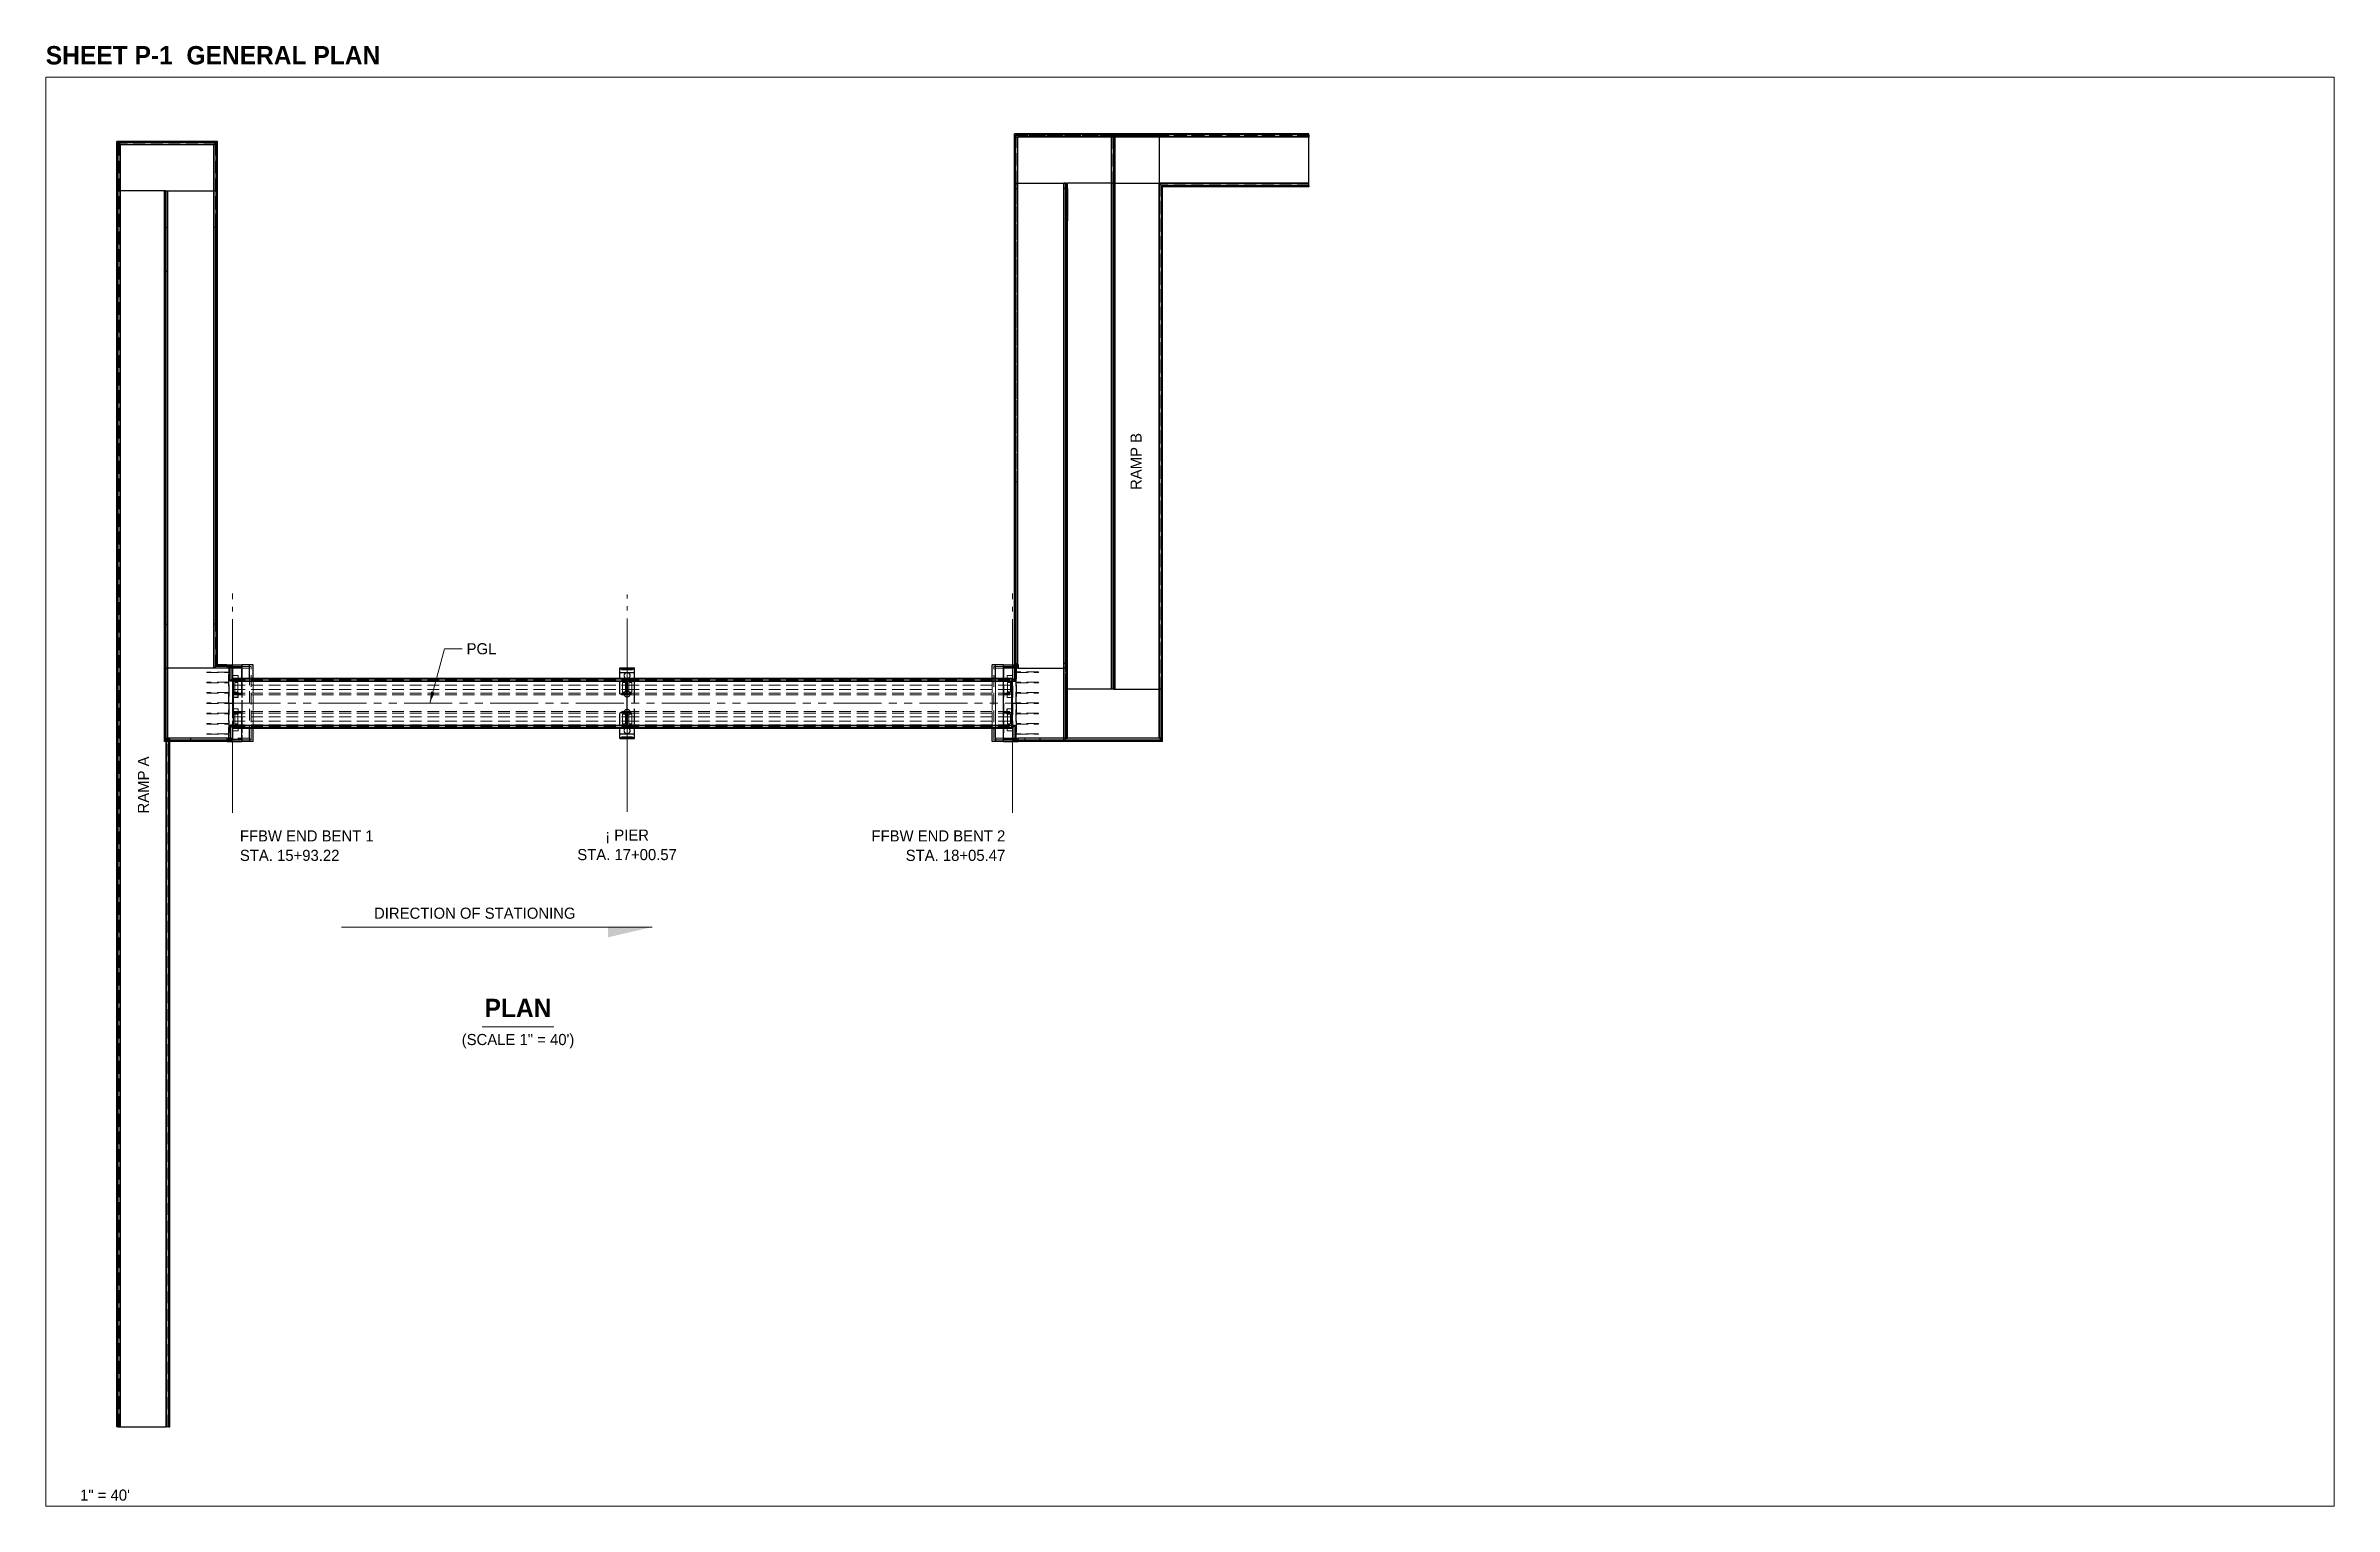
# Model space of a CAD drawing. Extents: x -9 to 613, y -379 to 18.
import ezdxf
from ezdxf.enums import TextEntityAlignment as Align

# ---------------------------------------------------------------- set-up
doc = ezdxf.new("R2010")
doc.units = 21
doc.header["$MEASUREMENT"] = 0
for name, pattern in [('DGN2', [0.12, 0.08, -0.04]), ('DGN6', [0.584, 0.32, -0.056, 0.048, -0.056, 0.048, -0.056]), ('DGN7', [0.726, 0.59, -0.053, 0.03, -0.053])]:
    doc.linetypes.add(name, pattern=pattern)
for name, color, linetype, lineweight in [('AppSlabConc', 3, 'Continuous', 30), ('AppSlabConc_h', 3, 'DGN2', 20), ('BaseLineSurveyPGL', 1, 'DGN6', 9), ('BeamConc', 3, 'Continuous', 30), ('BeamConc_h', 3, 'DGN2', 20), ('BearingPadMisc', 5, 'Continuous', 15), ('Border', 7, 'Continuous', 15), ('CL_Major', 1, 'DGN7', 9), ('Leader', 7, 'Continuous', 9), ('PileConc', 3, 'Continuous', 30), ('PileConc_h', 3, 'DGN2', 20), ('PileSteel_h', 30, 'DGN2', 15), ('Rebar_h', 2, 'DGN2', 15), ('SubStrConc', 3, 'Continuous', 30), ('SubStrConc2', 3, 'Continuous', 30), ('SubStrConc2_h', 3, 'DGN2', 30), ('SubStrConc_h', 3, 'DGN2', 30), ('SupstrConc', 3, 'Continuous', 30), ('SupstrConc3_h', 3, 'DGN2', 20), ('SupstrConc_h', 3, 'DGN2', 20), ('Symbols', 7, 'Continuous', 15), ('TextStructures', 7, 'Continuous', 9), ('TrafBarrierConc', 3, 'Continuous', 30), ('WallConc', 3, 'Continuous', 30), ('WallConc_h', 3, 'DGN2', 20), ('WallMSEPanel', 3, 'Continuous', 30), ('WallMSEPanel_h', 3, 'DGN2', 20)]:
    doc.layers.add(name, color=color, linetype=linetype, lineweight=lineweight)
doc.styles.add('FDOT Bold (Large)', font='FDOTBold.ttf')
doc.styles.add('FDOT Structures', font='FDOT.ttf')

msp = doc.modelspace()

# ---------------------------------------------------------------- texts
at = {"layer": 'Border', "style": 'FDOT Bold (Large)'}
msp.add_text('SHEET P-1  GENERAL PLAN', height=5.00016, dxfattribs=at).set_placement((-9.336, 11.336064), align=Align.BOTTOM_LEFT)
at = {"layer": 'Border', "style": 'FDOT Structures'}
msp.add_text('1" = 40\'', height=3.024, dxfattribs=at).set_placement((0, -374.8), align=Align.TOP_LEFT)
at = {"layer": 'TextStructures', "style": 'FDOT Structures'}
for s, p in [('RAMP B', (287.328471, -95.156778)), ('RAMP A', (17.229166, -183.150923))]:
    msp.add_text(s, height=3.024, rotation=90, dxfattribs=at).set_placement(p, align=Align.MIDDLE_CENTER)
msp.add_text('PGL', height=3.024, dxfattribs=at).set_placement((105.169305, -146.105876), align=Align.MIDDLE_LEFT)
at = {"layer": 'TextStructures'}
for s, height, style, p in [('DIRECTION OF STATIONING', 3.024, 'FDOT Structures', (107.393657, -220.448805)), ('PLAN', 5.00016, 'FDOT Bold (Large)', (119.159705, -247.809605)), ('(SCALE 1" = 40\')', 3.024, 'FDOT Structures', (119.159705, -254.80644))]:
    msp.add_text(s, height=height, dxfattribs=dict(at, style=style)).set_placement(p, align=Align.BOTTOM_CENTER)
at = {"layer": 'TextStructures', "char_height": 3.024, "line_spacing_factor": 1.05, "style": 'FDOT Structures'}
for s, insert, attachment_point in [('FFBW END BENT 1\\PSTA. 15+93.22', (43.484806, -195.493605), 1), ('¡ PIER\\PSTA. 17+00.57', (148.834604, -195.283077), 2), ('FFBW END BENT 2\\PSTA. 18+05.47', (251.734402, -195.489256), 3)]:
    msp.add_mtext(s, dxfattribs=dict(at, insert=insert, attachment_point=attachment_point))

# ---------------------------------------------------------------- linework, layer by layer
at = {"layer": 'AppSlabConc'}
for points in [[(293.599305, -6.958334), (293.599305, -19.457684)], [(334.374521, -19.457684), (334.374521, -6.958334)], [(22.958259, -21.5612), (10.958333, -21.5612)], [(23.916593, -21.5612), (36.416592, -21.5612)], [(255.183015, -19.457684), (267.682637, -19.457684)], [(280.640971, -19.457684), (268.640971, -19.457684)], [(281.599304, -19.457684), (293.599305, -19.457684)], [(36.416592, -151.401918), (30.166592, -151.401918), (23.916592, -151.401918)], [(255.183015, -150.397507), (255.276054, -150.397506)], [(255.234408, -150.939173), (255.276065, -150.939172)], [(255.234408, -151.397537), (261.432826, -151.397537), (267.682637, -151.397537)], [(255.276054, -150.397506), (255.276065, -150.939172)], [(280.640971, -157.066396), (268.640971, -157.066396)], [(281.599304, -157.066396), (293.599305, -157.066396)], [(10.958333, -357.698792), (23.458259, -357.698792)]]:
    msp.add_lwpolyline(points, dxfattribs=at)
at = {"layer": 'AppSlabConc_h', "ltscale": 40}
for points in [[(268.14097, -19.457684), (268.14097, -157.066396)], [(40.442732, -150.943606), (40.354134, -150.943608), (39.984408, -150.943615)], [(40.484402, -151.110272), (40.484408, -151.401918)], [(40.484408, -151.401918), (40.484463, -154.080918), (40.484468, -154.289918), (40.484604, -160.882918), (40.484608, -161.091918), (40.484744, -167.665918), (40.484747, -167.836918), (40.4848, -170.401918)], [(254.734402, -151.10585), (254.734408, -151.397537)], [(254.734429, -152.421326), (254.734433, -152.587993)], [(255.183015, -150.939174), (255.276065, -150.939172)], [(255.183015, -150.939174), (255.234408, -150.939173)], [(268.640971, -157.066396), (268.14097, -157.066396)], [(268.14097, -157.066396), (268.14097, -170.397537)], [(280.640971, -157.066396), (268.14097, -157.066396)], [(40.443143, -170.860251), (39.98481, -170.860251)], [(254.7348, -170.397537), (254.734806, -170.689183)], [(254.776476, -170.855849), (254.865055, -170.855847), (255.2348, -170.85584)]]:
    msp.add_lwpolyline(points, dxfattribs=at)
at = {"layer": 'BaseLineSurveyPGL', "ltscale": 40, "flags": 128}
for points in [[(41.484604, -160.901918), (148.834604, -160.899702), (253.734604, -160.897537)], [(41.734604, -160.901913), (148.834604, -160.899702), (253.484604, -160.897543)]]:
    msp.add_lwpolyline(points, dxfattribs=at)
at = {"layer": 'BeamConc'}
msp.add_lwpolyline([(41.734728, -166.901913), (41.734604, -160.901913)], dxfattribs=at)
at = {"layer": 'BeamConc_h', "ltscale": 40}
for points in [[(41.734474, -154.610246), (148.709474, -154.608038)], [(41.734483, -155.026913), (148.709483, -155.024705)], [(148.709557, -158.608038), (148.709474, -154.608038)], [(148.709474, -154.608038), (148.709504, -156.024705)], [(148.709495, -155.610823), (148.709483, -155.024705)], [(148.709483, -155.024705), (148.709548, -158.191371)], [(148.70951, -156.316371), (148.709495, -155.610823)], [(148.959474, -154.608033), (253.484474, -154.605876)], [(148.959557, -158.608033), (148.959474, -154.608033)], [(148.959474, -154.608033), (148.959504, -156.0247)], [(148.959483, -155.0247), (253.484483, -155.022543)], [(148.959495, -155.610818), (148.959483, -155.0247)], [(148.959483, -155.0247), (148.959548, -158.191366)], [(148.95951, -156.316366), (148.959495, -155.610818)], [(41.734504, -156.026913), (148.709504, -156.024705)], [(41.734528, -157.193579), (148.709528, -157.191371)], [(41.734548, -158.193579), (148.709548, -158.191371)], [(41.734557, -158.610246), (148.709557, -158.608038)], [(148.709504, -156.024705), (148.70951, -156.316371)], [(148.709536, -157.605254), (148.709522, -156.899705)], [(148.709522, -156.899705), (148.709528, -157.191371)], [(148.709528, -157.191371), (148.709557, -158.608038)], [(148.709548, -158.191371), (148.709536, -157.605254)], [(148.959504, -156.0247), (253.484504, -156.022543)], [(148.959504, -156.0247), (148.95951, -156.316366)], [(148.959536, -157.605249), (148.959522, -156.8997)], [(148.959522, -156.8997), (148.959528, -157.191366)], [(148.959528, -157.191366), (253.484528, -157.189209)], [(148.959528, -157.191366), (148.959557, -158.608033)], [(148.959548, -158.191366), (148.959536, -157.605249)], [(148.959548, -158.191366), (253.484548, -158.189209)], [(148.959557, -158.608033), (253.484557, -158.605876)], [(41.734651, -163.193579), (148.709651, -163.191371)], [(41.73466, -163.610246), (148.70966, -163.608038)], [(41.734681, -164.610246), (148.709681, -164.608038)], [(41.734705, -165.776913), (148.709705, -165.774705)], [(41.734725, -166.776913), (148.709725, -166.774705)], [(41.734734, -167.193579), (148.709734, -167.191371)], [(148.709734, -167.191371), (148.709651, -163.191371)], [(148.709651, -163.191371), (148.709681, -164.608038)], [(148.709672, -164.194156), (148.70966, -163.608038)], [(148.70966, -163.608038), (148.709725, -166.774705)], [(148.709687, -164.899705), (148.709672, -164.194156)], [(148.709681, -164.608038), (148.709687, -164.899705)], [(148.709713, -166.188587), (148.709699, -165.483038)], [(148.709699, -165.483038), (148.709705, -165.774705)], [(148.709705, -165.774705), (148.709734, -167.191371)], [(148.709725, -166.774705), (148.709713, -166.188587)], [(148.959651, -163.191366), (253.484651, -163.189209)], [(148.959734, -167.191366), (148.959651, -163.191366)], [(148.959651, -163.191366), (148.959681, -164.608033)], [(148.95966, -163.608033), (253.48466, -163.605876)], [(148.959672, -164.194151), (148.95966, -163.608033)], [(148.95966, -163.608033), (148.959725, -166.7747)], [(148.959687, -164.8997), (148.959672, -164.194151)], [(148.959681, -164.608033), (253.484681, -164.605876)], [(148.959681, -164.608033), (148.959687, -164.8997)], [(148.959713, -166.188582), (148.959699, -165.483033)], [(148.959699, -165.483033), (148.959705, -165.7747)], [(148.959705, -165.7747), (253.484705, -165.772543)], [(148.959705, -165.7747), (148.959734, -167.191366)], [(148.959725, -166.7747), (148.959713, -166.188582)], [(148.959725, -166.7747), (253.484725, -166.772543)], [(148.959734, -167.191366), (253.484734, -167.189209)]]:
    msp.add_lwpolyline(points, dxfattribs=at)
at = {"layer": 'BearingPadMisc', "linetype": 'DGN2', "ltscale": 40}
for points in [[(42.067821, -155.276906), (42.901155, -155.276888)], [(42.067876, -157.943572), (42.067821, -155.276906)], [(42.90121, -157.943555), (42.901155, -155.276888)], [(147.542821, -155.274729), (148.376155, -155.274712)], [(147.542876, -157.941396), (147.542821, -155.274729)], [(148.37621, -157.941378), (148.376155, -155.274712)], [(149.292821, -155.274693), (150.126155, -155.274676)], [(149.292876, -157.941359), (149.292821, -155.274693)], [(150.12621, -157.941342), (150.126155, -155.274676)], [(252.317821, -155.272567), (253.151155, -155.272549)], [(252.317876, -157.939233), (252.317821, -155.272567)], [(253.15121, -157.939216), (253.151155, -155.272549)], [(42.067876, -157.943572), (42.90121, -157.943555)], [(147.542876, -157.941396), (148.37621, -157.941378)], [(149.292876, -157.941359), (150.12621, -157.941342)], [(252.317876, -157.939233), (253.15121, -157.939216)], [(42.067999, -163.860239), (42.901332, -163.860222)], [(42.068054, -166.526906), (42.067999, -163.860239)], [(42.068054, -166.526906), (42.901387, -166.526888)], [(42.901387, -166.526888), (42.901332, -163.860222)], [(147.542999, -163.858062), (148.376332, -163.858045)], [(147.543054, -166.524729), (147.542999, -163.858062)], [(147.543054, -166.524729), (148.376387, -166.524712)], [(148.376387, -166.524712), (148.376332, -163.858045)], [(149.292999, -163.858026), (150.126332, -163.858009)], [(149.293054, -166.524693), (149.292999, -163.858026)], [(149.293054, -166.524693), (150.126387, -166.524676)], [(150.126387, -166.524676), (150.126332, -163.858009)], [(252.317999, -163.8559), (253.151332, -163.855883)], [(252.318054, -166.522567), (252.317999, -163.8559)], [(252.318054, -166.522567), (253.151387, -166.522549)], [(253.151387, -166.522549), (253.151332, -163.855883)]]:
    msp.add_lwpolyline(points, dxfattribs=at)
at = {"layer": 'Border'}
msp.add_lwpolyline([(-9.336, -379.336), (613.336, -379.336), (613.336, 9.336), (-9.336, 9.336)], close=True, dxfattribs=at)
at = {"layer": 'CL_Major', "ltscale": 40}
for p, q in [((41.484806, -190.693605), (41.484806, -131.110199)), ((148.834604, -190.483077), (148.834604, -131.316328)), ((253.734402, -190.689256), (253.734402, -131.10585))]:
    msp.add_line(p, q, dxfattribs=at)
at = {"layer": 'Leader'}
msp.add_lwpolyline([(95.159705, -160.899728), (99.159705, -146.105876), (103.959705, -146.105876)], dxfattribs=at)
msp.add_solid([(95.159705, -160.899728), (95.472482, -157.748119), (96.477719, -158.019917)], dxfattribs=at)
at = {"layer": 'PileConc'}
for points in [[(41.484468, -154.297751), (41.484479, -154.839418)], [(41.484479, -154.839418), (41.48448, -154.901918)], [(41.734604, -160.901913), (41.73448, -154.901913)], [(253.734467, -154.230871), (253.734468, -154.293371)], [(253.734479, -154.835037), (253.73448, -154.897537)], [(41.484729, -166.964418), (41.484728, -166.901918)], [(41.48474, -167.506084), (41.484729, -166.964418)], [(41.484742, -167.568584), (41.48474, -167.506084)], [(253.734729, -166.960037), (253.734728, -166.897537)], [(253.734742, -167.564204), (253.73474, -167.501704)]]:
    msp.add_lwpolyline(points, dxfattribs=at)
at = {"layer": 'PileConc_h', "ltscale": 40}
for points in [[(42.984449, -153.401887), (41.484449, -153.401918)], [(42.98448, -154.901887), (41.48448, -154.901918)], [(42.98448, -154.901887), (42.984449, -153.401887)], [(253.734449, -153.397537), (252.234449, -153.397568)], [(252.23448, -154.897568), (252.234449, -153.397568)], [(253.73448, -154.897537), (252.23448, -154.897568)], [(253.73448, -154.897537), (253.734449, -153.397537)], [(42.984542, -157.901887), (41.484542, -157.901918)], [(252.234573, -159.397568), (252.234542, -157.897568)], [(253.734573, -159.397537), (252.234573, -159.397568)], [(42.984635, -162.401887), (41.484635, -162.401918)], [(42.984666, -163.901887), (41.484666, -163.901918)], [(41.484759, -168.401918), (41.484728, -166.901918)], [(42.984666, -163.901887), (42.984635, -162.401887)], [(42.984759, -168.401887), (42.984728, -166.901887)], [(253.734635, -162.397537), (252.234635, -162.397568)], [(253.734666, -163.897537), (252.234666, -163.897568)], [(253.734728, -166.897537), (252.234728, -166.897568)], [(252.234759, -168.397568), (252.234728, -166.897568)], [(253.734759, -168.397537), (253.734728, -166.897537)], [(42.984759, -168.401887), (41.484759, -168.401918)], [(253.734759, -168.397537), (252.234759, -168.397568)]]:
    msp.add_lwpolyline(points, dxfattribs=at)
at = {"layer": 'PileSteel_h', "ltscale": 40}
for points in [[(149.667783, -153.399685), (149.667173, -153.367818), (149.665345, -153.336012), (149.662305, -153.304315), (149.658059, -153.272771), (149.652614, -153.241427), (149.64598, -153.210327), (149.638167, -153.179516), (149.62919, -153.149039), (149.619062, -153.118939), (149.607799, -153.089258), (149.595419, -153.06004), (149.581941, -153.031326), (149.567386, -153.003157), (149.551777, -152.975572), (149.535136, -152.948612), (149.51749, -152.922313), (149.498864, -152.896714), (149.479287, -152.87185), (149.458788, -152.847756), (149.437398, -152.824465), (149.415147, -152.802011), (149.39207, -152.780425), (149.368199, -152.759737), (149.343571, -152.739975), (149.318221, -152.721167), (149.292186, -152.703339), (149.265505, -152.686516), (149.238216, -152.670719), (149.210359, -152.655971), (149.181975, -152.642292), (149.153104, -152.6297), (149.123789, -152.618212), (149.094071, -152.607843), (149.063994, -152.598607), (149.0336, -152.590515), (149.002934, -152.583579), (148.97204, -152.577806), (148.940961, -152.573204), (148.909742, -152.569777), (148.878428, -152.56753), (148.847063, -152.566464), (148.815692, -152.56658), (148.78436, -152.567876), (148.753111, -152.570348), (148.721988, -152.573992), (148.691037, -152.578802), (148.660301, -152.584769), (148.629822, -152.591883), (148.599645, -152.600133), (148.56981, -152.609506), (148.540361, -152.619987), (148.511338, -152.631559), (148.482781, -152.644206), (148.454731, -152.657908), (148.427225, -152.672644), (148.417768, -152.678023), (148.390475, -152.694485), (148.363844, -152.71197), (148.337913, -152.730452), (148.312719, -152.749901), (148.288297, -152.770289), (148.264681, -152.791584), (148.241904, -152.813755), (148.219998, -152.836768), (148.198995, -152.86059), (148.178922, -152.885184), (148.159809, -152.910515), (148.141681, -152.936544), (148.124563, -152.963233), (148.108479, -152.990544), (148.09345, -153.018435), (148.079498, -153.046866), (148.066641, -153.075796), (148.054897, -153.105182), (148.04428, -153.134982), (148.034805, -153.165152), (148.026485, -153.195649), (148.01933, -153.226427), (148.013348, -153.257444), (148.008548, -153.288653), (148.004935, -153.320011), (148.002513, -153.351472), (148.001284, -153.38299), (148.001248, -153.414521), (148.002404, -153.44602), (148.00475, -153.477441), (148.00828, -153.50874), (148.012989, -153.539872), (148.018868, -153.570793), (148.025908, -153.601459), (148.034098, -153.631826), (148.043423, -153.661852), (148.053871, -153.691494), (148.065425, -153.72071), (148.078067, -153.749459), (148.091778, -153.777702), (148.106537, -153.805397), (148.122323, -153.832507), (148.139111, -153.858994), (148.156877, -153.884821), (148.175594, -153.909951), (148.195235, -153.934351), (148.215771, -153.957986), (148.237171, -153.980824), (148.259404, -154.002834), (148.282438, -154.023985), (148.30624, -154.044248), (148.330774, -154.063596), (148.356005, -154.082004), (148.381896, -154.099445), (148.408411, -154.115897), (148.417798, -154.121399), (148.445701, -154.136804), (148.474159, -154.151124), (148.503129, -154.16434), (148.53257, -154.176435), (148.562437, -154.187391), (148.592688, -154.197196), (148.623277, -154.205835), (148.65416, -154.213299), (148.685292, -154.219578), (148.716627, -154.224664), (148.748121, -154.228552), (148.779727, -154.231237), (148.811399, -154.232717), (148.843093, -154.232991), (148.874762, -154.23206), (148.90636, -154.229927), (148.937843, -154.226597), (148.969164, -154.222075), (149.00028, -154.216369), (149.031145, -154.209489), (149.061716, -154.201447), (149.091949, -154.192254), (149.1218, -154.181926), (149.151229, -154.170478), (149.180192, -154.157928), (149.208649, -154.144296), (149.236559, -154.129601), (149.263884, -154.113866), (149.290584, -154.097116), (149.316623, -154.079373), (149.341963, -154.060667), (149.36657, -154.041023), (149.390409, -154.020471), (149.413446, -153.999041), (149.43565, -153.976765), (149.456991, -153.953676), (149.477437, -153.929807), (149.496962, -153.905193), (149.515539, -153.87987), (149.533142, -153.853875), (149.549748, -153.827245), (149.565333, -153.800019), (149.579877, -153.772237), (149.593361, -153.743938), (149.605766, -153.715163), (149.617076, -153.685954), (149.627277, -153.656352), (149.636355, -153.6264), (149.644299, -153.59614), (149.651099, -153.565617), (149.656747, -153.534872), (149.661236, -153.503951), (149.664562, -153.472897), (149.666721, -153.441753), (149.667521, -153.420577), (149.667783, -153.399685)], [(149.615699, -153.399686), (149.615089, -153.36882), (149.61326, -153.338018), (149.610219, -153.307328), (149.605971, -153.276797), (149.600525, -153.246472), (149.593891, -153.216399), (149.586081, -153.186625), (149.577108, -153.157194), (149.566988, -153.128153), (149.555738, -153.099545), (149.543377, -153.071414), (149.529926, -153.043803), (149.515406, -153.016753), (149.499841, -152.990305), (149.483256, -152.964499), (149.465678, -152.939375), (149.447136, -152.914969), (149.427659, -152.891319), (149.407278, -152.868459), (149.386025, -152.846425), (149.363934, -152.825248), (149.341039, -152.80496), (149.317377, -152.785591), (149.292985, -152.76717), (149.267901, -152.749724), (149.242163, -152.733278), (149.215813, -152.717857), (149.188891, -152.703482), (149.161438, -152.690174), (149.133497, -152.677953), (149.105112, -152.666836), (149.076326, -152.656838), (149.047182, -152.647973), (149.017727, -152.640255), (148.988005, -152.633692), (148.958062, -152.628293), (148.927943, -152.624067), (148.897694, -152.621016), (148.867361, -152.619146), (148.836991, -152.618456), (148.806629, -152.618948), (148.776321, -152.620618), (148.746114, -152.623462), (148.716052, -152.627476), (148.686181, -152.632651), (148.656546, -152.638978), (148.627192, -152.646445), (148.598161, -152.655042), (148.569498, -152.664752), (148.541245, -152.675559), (148.513445, -152.687447), (148.486138, -152.700395), (148.459365, -152.714383), (148.444525, -152.722716), (148.44381, -152.723128), (148.417385, -152.73909), (148.391624, -152.756074), (148.366566, -152.774053), (148.342249, -152.792997), (148.31871, -152.812877), (148.295983, -152.833658), (148.274103, -152.855309), (148.253102, -152.877795), (148.233012, -152.90108), (148.213862, -152.925126), (148.19568, -152.949897), (148.178493, -152.975352), (148.162327, -153.001452), (148.147205, -153.028155), (148.133149, -153.055421), (148.12018, -153.083206), (148.108315, -153.111466), (148.097571, -153.140159), (148.087965, -153.16924), (148.079509, -153.198663), (148.072215, -153.228383), (148.066093, -153.258354), (148.06115, -153.28853), (148.057393, -153.318865), (148.054826, -153.349312), (148.053452, -153.379824), (148.053272, -153.410355), (148.054284, -153.440857), (148.056486, -153.471286), (148.059872, -153.501594), (148.064437, -153.531735), (148.070172, -153.561664), (148.077067, -153.591334), (148.085109, -153.620703), (148.094287, -153.649724), (148.104584, -153.678355), (148.115983, -153.706552), (148.128465, -153.734274), (148.142012, -153.761478), (148.1566, -153.788124), (148.172206, -153.814173), (148.188806, -153.839585), (148.206374, -153.864323), (148.22488, -153.88835), (148.244297, -153.911632), (148.264594, -153.934133), (148.285739, -153.955821), (148.307698, -153.976664), (148.330439, -153.996632), (148.353925, -154.015696), (148.37812, -154.033828), (148.402987, -154.051003), (148.428488, -154.067195), (148.443124, -154.07588), (148.443838, -154.076293), (148.470874, -154.091197), (148.498464, -154.105014), (148.526563, -154.117726), (148.555128, -154.129312), (148.584113, -154.139759), (148.613474, -154.14905), (148.643165, -154.157173), (148.673138, -154.164117), (148.703348, -154.169874), (148.733749, -154.174435), (148.764291, -154.177796), (148.794929, -154.179952), (148.825615, -154.180902), (148.856302, -154.180647), (148.886943, -154.179187), (148.91749, -154.176526), (148.947897, -154.172671), (148.978118, -154.167629), (149.008105, -154.161408), (149.037814, -154.154019), (149.0672, -154.145476), (149.096217, -154.135793), (149.124821, -154.124985), (149.15297, -154.113072), (149.180621, -154.100071), (149.207733, -154.086005), (149.234263, -154.070896), (149.260173, -154.054768), (149.285424, -154.037647), (149.309979, -154.01956), (149.333799, -154.000536), (149.356851, -153.980605), (149.379099, -153.959799), (149.400511, -153.938149), (149.421056, -153.915691), (149.440703, -153.892458), (149.459423, -153.868488), (149.477189, -153.843817), (149.493975, -153.818483), (149.509757, -153.792526), (149.524513, -153.765986), (149.53822, -153.738904), (149.550861, -153.711322), (149.562416, -153.683281), (149.57287, -153.654824), (149.582208, -153.625996), (149.590418, -153.59684), (149.597488, -153.567401), (149.603411, -153.537723), (149.608178, -153.507852), (149.611783, -153.477832), (149.614223, -153.447709), (149.615496, -153.417529), (149.615649, -153.408579), (149.615699, -153.399686)], [(149.667886, -158.399685), (149.667276, -158.367818), (149.665448, -158.336012), (149.662409, -158.304315), (149.658162, -158.272771), (149.652717, -158.241427), (149.646083, -158.210327), (149.638271, -158.179516), (149.629293, -158.149039), (149.619165, -158.118939), (149.607902, -158.089258), (149.595522, -158.06004), (149.582044, -158.031326), (149.567489, -158.003157), (149.55188, -157.975572), (149.535239, -157.948612), (149.517593, -157.922313), (149.498968, -157.896714), (149.479391, -157.87185), (149.458892, -157.847756), (149.437501, -157.824465), (149.41525, -157.802011), (149.392173, -157.780425), (149.368303, -157.759737), (149.343674, -157.739975), (149.318324, -157.721167), (149.29229, -157.703339), (149.265608, -157.686516), (149.23832, -157.670719), (149.210463, -157.655971), (149.182078, -157.642292), (149.153207, -157.6297), (149.123892, -157.618212), (149.094174, -157.607843), (149.064097, -157.598607), (149.033703, -157.590515), (149.003037, -157.583579), (148.972143, -157.577806), (148.941064, -157.573204), (148.909845, -157.569777), (148.878531, -157.56753), (148.847166, -157.566464), (148.815796, -157.56658), (148.784463, -157.567876), (148.753214, -157.570348), (148.722091, -157.573992), (148.69114, -157.578802), (148.660404, -157.584769), (148.629925, -157.591883), (148.599748, -157.600133), (148.569914, -157.609506), (148.540464, -157.619987), (148.511441, -157.631559), (148.482884, -157.644206), (148.454834, -157.657908), (148.427329, -157.672644), (148.417871, -157.678023), (148.390578, -157.694485), (148.363947, -157.71197), (148.338017, -157.730452), (148.312822, -157.749901), (148.2884, -157.770288), (148.264784, -157.791584), (148.242007, -157.813755), (148.220102, -157.836768), (148.199098, -157.86059), (148.179026, -157.885184), (148.159912, -157.910515), (148.141784, -157.936544), (148.124666, -157.963233), (148.108582, -157.990544), (148.093553, -158.018435), (148.079601, -158.046866), (148.066744, -158.075796), (148.055, -158.105182), (148.044383, -158.134982), (148.034908, -158.165152), (148.026588, -158.195649), (148.019433, -158.226427), (148.013451, -158.257444), (148.008651, -158.288653), (148.005038, -158.320011), (148.002616, -158.351472), (148.001387, -158.38299), (148.001351, -158.414521), (148.002507, -158.44602), (148.004853, -158.477441), (148.008384, -158.50874), (148.013092, -158.539872), (148.018972, -158.570793), (148.026011, -158.601459), (148.034201, -158.631826), (148.043527, -158.661852), (148.053974, -158.691494), (148.065528, -158.72071), (148.07817, -158.749459), (148.091881, -158.777702), (148.106641, -158.805397), (148.122426, -158.832507), (148.139214, -158.858994), (148.15698, -158.884821), (148.175697, -158.909951), (148.195338, -158.934351), (148.215874, -158.957986), (148.237274, -158.980824), (148.259507, -159.002834), (148.282542, -159.023985), (148.306343, -159.044248), (148.330877, -159.063596), (148.356108, -159.082004), (148.381999, -159.099445), (148.408514, -159.115897), (148.417901, -159.121399), (148.445804, -159.136804), (148.474262, -159.151124), (148.503232, -159.16434), (148.532673, -159.176435), (148.562541, -159.187391), (148.592791, -159.197196), (148.62338, -159.205835), (148.654263, -159.213299), (148.685395, -159.219578), (148.71673, -159.224664), (148.748224, -159.228552), (148.77983, -159.231237), (148.811503, -159.232717), (148.843196, -159.232991), (148.874865, -159.23206), (148.906463, -159.229927), (148.937946, -159.226597), (148.969267, -159.222075), (149.000383, -159.216369), (149.031248, -159.209489), (149.061819, -159.201447), (149.092052, -159.192254), (149.121904, -159.181926), (149.151332, -159.170478), (149.180295, -159.157928), (149.208752, -159.144296), (149.236662, -159.129601), (149.263987, -159.113866), (149.290688, -159.097116), (149.316726, -159.079373), (149.342067, -159.060667), (149.366673, -159.041023), (149.390512, -159.020471), (149.413549, -158.999041), (149.435754, -158.976765), (149.457094, -158.953676), (149.47754, -158.929807), (149.497066, -158.905193), (149.515642, -158.87987), (149.533245, -158.853875), (149.549851, -158.827245), (149.565436, -158.800019), (149.57998, -158.772237), (149.593464, -158.743938), (149.605869, -158.715163), (149.617179, -158.685954), (149.62738, -158.656352), (149.636458, -158.6264), (149.644402, -158.59614), (149.651202, -158.565617), (149.65685, -158.534872), (149.661339, -158.503951), (149.664665, -158.472897), (149.666824, -158.441753), (149.667624, -158.420577), (149.667886, -158.399685)], [(149.615803, -158.399686), (149.615192, -158.36882), (149.613364, -158.338018), (149.610322, -158.307328), (149.606074, -158.276797), (149.600628, -158.246472), (149.593994, -158.216399), (149.586184, -158.186625), (149.577211, -158.157194), (149.567091, -158.128153), (149.555841, -158.099545), (149.54348, -158.071414), (149.530029, -158.043803), (149.515509, -158.016753), (149.499944, -157.990305), (149.483359, -157.964499), (149.465782, -157.939375), (149.447239, -157.914969), (149.427762, -157.891319), (149.407381, -157.868459), (149.386128, -157.846425), (149.364037, -157.825248), (149.341142, -157.80496), (149.31748, -157.785591), (149.293088, -157.76717), (149.268004, -157.749724), (149.242266, -157.733278), (149.215916, -157.717857), (149.188994, -157.703482), (149.161541, -157.690174), (149.1336, -157.677953), (149.105215, -157.666836), (149.076429, -157.656838), (149.047286, -157.647973), (149.01783, -157.640255), (148.988108, -157.633692), (148.958165, -157.628293), (148.928046, -157.624067), (148.897797, -157.621016), (148.867464, -157.619146), (148.837094, -157.618456), (148.806732, -157.618948), (148.776425, -157.620618), (148.746217, -157.623462), (148.716155, -157.627476), (148.686285, -157.632651), (148.65665, -157.638978), (148.627295, -157.646445), (148.598264, -157.655042), (148.569601, -157.664752), (148.541349, -157.675559), (148.513548, -157.687447), (148.486241, -157.700395), (148.459468, -157.714383), (148.444629, -157.722716), (148.443914, -157.723128), (148.417488, -157.73909), (148.391727, -157.756074), (148.366669, -157.774053), (148.342353, -157.792997), (148.318813, -157.812877), (148.296086, -157.833658), (148.274206, -157.855309), (148.253205, -157.877795), (148.233115, -157.90108), (148.213965, -157.925126), (148.195783, -157.949897), (148.178597, -157.975352), (148.162431, -158.001452), (148.147309, -158.028155), (148.133252, -158.055421), (148.120283, -158.083206), (148.108418, -158.111466), (148.097675, -158.140159), (148.088068, -158.16924), (148.079612, -158.198663), (148.072318, -158.228383), (148.066196, -158.258354), (148.061253, -158.28853), (148.057496, -158.318865), (148.054929, -158.349312), (148.053555, -158.379824), (148.053375, -158.410355), (148.054387, -158.440857), (148.056589, -158.471286), (148.059975, -158.501594), (148.06454, -158.531735), (148.070275, -158.561664), (148.07717, -158.591334), (148.085213, -158.620703), (148.09439, -158.649724), (148.104687, -158.678355), (148.116086, -158.706552), (148.128569, -158.734274), (148.142115, -158.761478), (148.156703, -158.788124), (148.172309, -158.814173), (148.18891, -158.839585), (148.206477, -158.864323), (148.224983, -158.88835), (148.2444, -158.911632), (148.264697, -158.934133), (148.285842, -158.955821), (148.307802, -158.976664), (148.330542, -158.996632), (148.354028, -159.015696), (148.378224, -159.033828), (148.403091, -159.051003), (148.428591, -159.067195), (148.443227, -159.07588), (148.443942, -159.076293), (148.470977, -159.091197), (148.498567, -159.105014), (148.526666, -159.117726), (148.555231, -159.129312), (148.584216, -159.139759), (148.613577, -159.14905), (148.643268, -159.157173), (148.673241, -159.164117), (148.703452, -159.169874), (148.733852, -159.174435), (148.764394, -159.177796), (148.795032, -159.179952), (148.825718, -159.180902), (148.856405, -159.180647), (148.887046, -159.179187), (148.917593, -159.176526), (148.948, -159.172671), (148.978221, -159.167629), (149.008208, -159.161408), (149.037917, -159.154019), (149.067303, -159.145476), (149.09632, -159.135793), (149.124924, -159.124985), (149.153074, -159.113072), (149.180725, -159.100071), (149.207836, -159.086005), (149.234366, -159.070896), (149.260277, -159.054768), (149.285528, -159.037647), (149.310082, -159.01956), (149.333902, -159.000536), (149.356954, -158.980605), (149.379202, -158.959799), (149.400615, -158.938149), (149.421159, -158.915691), (149.440806, -158.892458), (149.459526, -158.868488), (149.477292, -158.843817), (149.494078, -158.818483), (149.509861, -158.792526), (149.524616, -158.765986), (149.538324, -158.738904), (149.550964, -158.711322), (149.562519, -158.683281), (149.572973, -158.654824), (149.582311, -158.625996), (149.590521, -158.59684), (149.597592, -158.567401), (149.603514, -158.537723), (149.608281, -158.507852), (149.611886, -158.477832), (149.614326, -158.447709), (149.615599, -158.417529), (149.615752, -158.408579), (149.615803, -158.399686)], [(149.667989, -163.399685), (149.667379, -163.367818), (149.665552, -163.336012), (149.662512, -163.304315), (149.658265, -163.272771), (149.65282, -163.241427), (149.646186, -163.210327), (149.638374, -163.179516), (149.629396, -163.149039), (149.619268, -163.118939), (149.608005, -163.089258), (149.595625, -163.06004), (149.582147, -163.031326), (149.567592, -163.003157), (149.551983, -162.975572), (149.535343, -162.948612), (149.517696, -162.922313), (149.499071, -162.896714), (149.479494, -162.87185), (149.458995, -162.847756), (149.437604, -162.824465), (149.415354, -162.802011), (149.392276, -162.780425), (149.368406, -162.759737), (149.343777, -162.739975), (149.318427, -162.721167), (149.292393, -162.703339), (149.265712, -162.686516), (149.238423, -162.670719), (149.210566, -162.655971), (149.182181, -162.642292), (149.153311, -162.6297), (149.123995, -162.618212), (149.094277, -162.607843), (149.0642, -162.598607), (149.033807, -162.590515), (149.003141, -162.583579), (148.972246, -162.577806), (148.941167, -162.573204), (148.909948, -162.569777), (148.878634, -162.56753), (148.84727, -162.566464), (148.815899, -162.56658), (148.784566, -162.567876), (148.753317, -162.570348), (148.722195, -162.573992), (148.691243, -162.578802), (148.660507, -162.584769), (148.630029, -162.591883), (148.599851, -162.600133), (148.570017, -162.609506), (148.540568, -162.619987), (148.511544, -162.631559), (148.482988, -162.644206), (148.454937, -162.657908), (148.427432, -162.672644), (148.417974, -162.678023), (148.390681, -162.694485), (148.364051, -162.71197), (148.33812, -162.730452), (148.312925, -162.749901), (148.288503, -162.770288), (148.264887, -162.791584), (148.24211, -162.813755), (148.220205, -162.836768), (148.199201, -162.86059), (148.179129, -162.885184), (148.160015, -162.910515), (148.141887, -162.936544), (148.124769, -162.963233), (148.108685, -162.990544), (148.093657, -163.018435), (148.079705, -163.046866), (148.066848, -163.075796), (148.055103, -163.105182), (148.044486, -163.134982), (148.035012, -163.165152), (148.026691, -163.195649), (148.019536, -163.226427), (148.013555, -163.257444), (148.008755, -163.288653), (148.005142, -163.320011), (148.002719, -163.351472), (148.00149, -163.38299), (148.001454, -163.414521), (148.002611, -163.44602), (148.004956, -163.477441), (148.008487, -163.50874), (148.013196, -163.539872), (148.019075, -163.570793), (148.026115, -163.601459), (148.034304, -163.631826), (148.04363, -163.661852), (148.054078, -163.691494), (148.065631, -163.72071), (148.078273, -163.749459), (148.091984, -163.777702), (148.106744, -163.805397), (148.122529, -163.832507), (148.139317, -163.858994), (148.157083, -163.884821), (148.175801, -163.909951), (148.195441, -163.934351), (148.215977, -163.957986), (148.237377, -163.980824), (148.259611, -164.002834), (148.282645, -164.023985), (148.306446, -164.044248), (148.33098, -164.063596), (148.356211, -164.082004), (148.382103, -164.099445), (148.408617, -164.115897), (148.418004, -164.121399), (148.445907, -164.136804), (148.474365, -164.151124), (148.503336, -164.16434), (148.532776, -164.176435), (148.562644, -164.187391), (148.592894, -164.197196), (148.623483, -164.205835), (148.654366, -164.213299), (148.685498, -164.219578), (148.716834, -164.224664), (148.748327, -164.228552), (148.779933, -164.231237), (148.811606, -164.232717), (148.843299, -164.232991), (148.874968, -164.23206), (148.906566, -164.229927), (148.938049, -164.226597), (148.96937, -164.222075), (149.000486, -164.216369), (149.031351, -164.209489), (149.061922, -164.201447), (149.092155, -164.192254), (149.122007, -164.181926), (149.151435, -164.170478), (149.180398, -164.157928), (149.208855, -164.144296), (149.236766, -164.129601), (149.26409, -164.113866), (149.290791, -164.097116), (149.316829, -164.079373), (149.34217, -164.060667), (149.366777, -164.041023), (149.390615, -164.020471), (149.413653, -163.999041), (149.435857, -163.976765), (149.457197, -163.953676), (149.477644, -163.929807), (149.497169, -163.905193), (149.515746, -163.87987), (149.533349, -163.853875), (149.549954, -163.827245), (149.565539, -163.800019), (149.580083, -163.772237), (149.593567, -163.743938), (149.605972, -163.715163), (149.617282, -163.685954), (149.627483, -163.656352), (149.636561, -163.6264), (149.644505, -163.59614), (149.651306, -163.565617), (149.656953, -163.534872), (149.661443, -163.503951), (149.664768, -163.472897), (149.666927, -163.441753), (149.667728, -163.420577), (149.667989, -163.399685)], [(149.668092, -168.399685), (149.667482, -168.367818), (149.665655, -168.336012), (149.662615, -168.304315), (149.658369, -168.272771), (149.652924, -168.241427), (149.646289, -168.210327), (149.638477, -168.179516), (149.629499, -168.149039), (149.619371, -168.118939), (149.608108, -168.089258), (149.595728, -168.06004), (149.58225, -168.031326), (149.567696, -168.003157), (149.552086, -167.975572), (149.535446, -167.948612), (149.517799, -167.922313), (149.499174, -167.896714), (149.479597, -167.87185), (149.459098, -167.847756), (149.437707, -167.824465), (149.415457, -167.802011), (149.392379, -167.780425), (149.368509, -167.759737), (149.343881, -167.739975), (149.318531, -167.721167), (149.292496, -167.703339), (149.265815, -167.686516), (149.238526, -167.670719), (149.210669, -167.655971), (149.182285, -167.642292), (149.153414, -167.6297), (149.124098, -167.618212), (149.09438, -167.607843), (149.064303, -167.598607), (149.03391, -167.590515), (149.003244, -167.583579), (148.972349, -167.577806), (148.94127, -167.573204), (148.910052, -167.569777), (148.878737, -167.56753), (148.847373, -167.566464), (148.816002, -167.56658), (148.78467, -167.567876), (148.75342, -167.570348), (148.722298, -167.573992), (148.691347, -167.578802), (148.66061, -167.584769), (148.630132, -167.591883), (148.599954, -167.600133), (148.57012, -167.609506), (148.540671, -167.619987), (148.511647, -167.631559), (148.483091, -167.644206), (148.45504, -167.657908), (148.427535, -167.672644), (148.418077, -167.678023), (148.390785, -167.694485), (148.364154, -167.71197), (148.338223, -167.730452), (148.313029, -167.749901), (148.288606, -167.770288), (148.26499, -167.791584), (148.242213, -167.813755), (148.220308, -167.836768), (148.199304, -167.86059), (148.179232, -167.885184), (148.160118, -167.910515), (148.14199, -167.936544), (148.124872, -167.963233), (148.108788, -167.990544), (148.09376, -168.018435), (148.079808, -168.046866), (148.066951, -168.075796), (148.055206, -168.105182), (148.04459, -168.134982), (148.035115, -168.165152), (148.026794, -168.195649), (148.019639, -168.226427), (148.013658, -168.257444), (148.008858, -168.288653), (148.005245, -168.320011), (148.002822, -168.351472), (148.001593, -168.38299), (148.001557, -168.414521), (148.002714, -168.44602), (148.00506, -168.477441), (148.00859, -168.50874), (148.013299, -168.539872), (148.019178, -168.570793), (148.026218, -168.601459), (148.034407, -168.631826), (148.043733, -168.661852), (148.054181, -168.691494), (148.065735, -168.72071), (148.078377, -168.749459), (148.092088, -168.777702), (148.106847, -168.805397), (148.122632, -168.832507), (148.139421, -168.858994), (148.157187, -168.884821), (148.175904, -168.909951), (148.195545, -168.934351), (148.21608, -168.957986), (148.23748, -168.980824), (148.259714, -169.002834), (148.282748, -169.023985), (148.306549, -169.044248), (148.331083, -169.063596), (148.356314, -169.082004), (148.382206, -169.099445), (148.40872, -169.115897), (148.418107, -169.121399), (148.44601, -169.136804), (148.474468, -169.151124), (148.503439, -169.16434), (148.53288, -169.176435), (148.562747, -169.187391), (148.592997, -169.197196), (148.623586, -169.205835), (148.654469, -169.213299), (148.685601, -169.219578), (148.716937, -169.224664), (148.74843, -169.228552), (148.780036, -169.231237), (148.811709, -169.232717), (148.843402, -169.232991), (148.875071, -169.23206), (148.90667, -169.229927), (148.938152, -169.226597), (148.969474, -169.222075), (149.000589, -169.216369), (149.031455, -169.209489), (149.062025, -169.201447), (149.092258, -169.192254), (149.12211, -169.181926), (149.151538, -169.170478), (149.180501, -169.157928), (149.208958, -169.144296), (149.236869, -169.129601), (149.264194, -169.113866), (149.290894, -169.097116), (149.316933, -169.079373), (149.342273, -169.060667), (149.36688, -169.041023), (149.390718, -169.020471), (149.413756, -168.999041), (149.43596, -168.976765), (149.4573, -168.953676), (149.477747, -168.929807), (149.497272, -168.905193), (149.515849, -168.87987), (149.533452, -168.853875), (149.550057, -168.827245), (149.565642, -168.800019), (149.580187, -168.772237), (149.59367, -168.743938), (149.606075, -168.715163), (149.617386, -168.685954), (149.627586, -168.656352), (149.636665, -168.6264), (149.644609, -168.59614), (149.651409, -168.565617), (149.657057, -168.534872), (149.661546, -168.503951), (149.664872, -168.472897), (149.667031, -168.441753), (149.667831, -168.420577), (149.668092, -168.399685)], [(149.615906, -163.399686), (149.615295, -163.36882), (149.613467, -163.338018), (149.610425, -163.307328), (149.606178, -163.276797), (149.600731, -163.246472), (149.594097, -163.216399), (149.586287, -163.186625), (149.577314, -163.157194), (149.567194, -163.128153), (149.555944, -163.099545), (149.543584, -163.071414), (149.530132, -163.043803), (149.515612, -163.016753), (149.500047, -162.990305), (149.483462, -162.964499), (149.465885, -162.939375), (149.447343, -162.914969), (149.427865, -162.891319), (149.407484, -162.868459), (149.386231, -162.846425), (149.36414, -162.825248), (149.341245, -162.80496), (149.317583, -162.785591), (149.293191, -162.76717), (149.268107, -162.749724), (149.24237, -162.733278), (149.216019, -162.717857), (149.189097, -162.703482), (149.161644, -162.690174), (149.133704, -162.677953), (149.105318, -162.666836), (149.076532, -162.656838), (149.047389, -162.647973), (149.017934, -162.640255), (148.988212, -162.633692), (148.958268, -162.628293), (148.928149, -162.624067), (148.8979, -162.621016), (148.867568, -162.619146), (148.837197, -162.618456), (148.806835, -162.618948), (148.776528, -162.620618), (148.74632, -162.623462), (148.716259, -162.627476), (148.686388, -162.632651), (148.656753, -162.638978), (148.627398, -162.646445), (148.598367, -162.655042), (148.569704, -162.664752), (148.541452, -162.675559), (148.513651, -162.687447), (148.486344, -162.700395), (148.459571, -162.714383), (148.444732, -162.722716), (148.444017, -162.723128), (148.417591, -162.73909), (148.39183, -162.756074), (148.366773, -162.774053), (148.342456, -162.792997), (148.318916, -162.812877), (148.29619, -162.833658), (148.274309, -162.855309), (148.253309, -162.877795), (148.233218, -162.90108), (148.214068, -162.925126), (148.195886, -162.949897), (148.1787, -162.975352), (148.162534, -163.001452), (148.147412, -163.028155), (148.133356, -163.055421), (148.120386, -163.083206), (148.108521, -163.111466), (148.097778, -163.140159), (148.088172, -163.16924), (148.079716, -163.198663), (148.072421, -163.228383), (148.066299, -163.258354), (148.061356, -163.28853), (148.057599, -163.318865), (148.055033, -163.349312), (148.053659, -163.379824), (148.053478, -163.410355), (148.05449, -163.440857), (148.056692, -163.471286), (148.060079, -163.501594), (148.064643, -163.531735), (148.070378, -163.561664), (148.077273, -163.591334), (148.085316, -163.620703), (148.094493, -163.649724), (148.10479, -163.678355), (148.116189, -163.706552), (148.128672, -163.734274), (148.142218, -163.761478), (148.156806, -163.788124), (148.172413, -163.814173), (148.189013, -163.839585), (148.20658, -163.864323), (148.225087, -163.88835), (148.244504, -163.911632), (148.2648, -163.934133), (148.285945, -163.955821), (148.307905, -163.976664), (148.330645, -163.996632), (148.354132, -164.015696), (148.378327, -164.033828), (148.403194, -164.051003), (148.428694, -164.067195), (148.44333, -164.07588), (148.444045, -164.076293), (148.471081, -164.091197), (148.49867, -164.105014), (148.526769, -164.117726), (148.555334, -164.129312), (148.584319, -164.139759), (148.61368, -164.14905), (148.643371, -164.157173), (148.673345, -164.164117), (148.703555, -164.169874), (148.733955, -164.174435), (148.764498, -164.177796), (148.795136, -164.179952), (148.825822, -164.180902), (148.856509, -164.180647), (148.887149, -164.179187), (148.917696, -164.176526), (148.948104, -164.172671), (148.978324, -164.167629), (149.008312, -164.161408), (149.038021, -164.154019), (149.067406, -164.145476), (149.096423, -164.135793), (149.125028, -164.124985), (149.153177, -164.113072), (149.180828, -164.100071), (149.207939, -164.086005), (149.23447, -164.070896), (149.26038, -164.054768), (149.285631, -164.037647), (149.310185, -164.01956), (149.334006, -164.000536), (149.357057, -163.980605), (149.379305, -163.959799), (149.400718, -163.938149), (149.421262, -163.915691), (149.440909, -163.892458), (149.459629, -163.868488), (149.477395, -163.843817), (149.494182, -163.818483), (149.509964, -163.792526), (149.524719, -163.765986), (149.538427, -163.738904), (149.551067, -163.711322), (149.562622, -163.683281), (149.573076, -163.654824), (149.582414, -163.625996), (149.590624, -163.59684), (149.597695, -163.567401), (149.603617, -163.537723), (149.608384, -163.507852), (149.611989, -163.477832), (149.614429, -163.447709), (149.615702, -163.417529), (149.615855, -163.408579), (149.615906, -163.399686)], [(149.616009, -168.399686), (149.615398, -168.36882), (149.61357, -168.338018), (149.610529, -168.307328), (149.606281, -168.276797), (149.600835, -168.246472), (149.5942, -168.216399), (149.58639, -168.186625), (149.577417, -168.157194), (149.567297, -168.128153), (149.556048, -168.099545), (149.543687, -168.071414), (149.530235, -168.043803), (149.515715, -168.016753), (149.50015, -167.990305), (149.483566, -167.964499), (149.465988, -167.939375), (149.447446, -167.914969), (149.427969, -167.891319), (149.407587, -167.868459), (149.386334, -167.846425), (149.364243, -167.825248), (149.341349, -167.80496), (149.317687, -167.785591), (149.293294, -167.76717), (149.26821, -167.749724), (149.242473, -167.733278), (149.216122, -167.717857), (149.1892, -167.703482), (149.161747, -167.690174), (149.133807, -167.677953), (149.105421, -167.666836), (149.076635, -167.656838), (149.047492, -167.647973), (149.018037, -167.640255), (148.988315, -167.633692), (148.958371, -167.628293), (148.928252, -167.624067), (148.898003, -167.621016), (148.867671, -167.619146), (148.837301, -167.618456), (148.806939, -167.618948), (148.776631, -167.620618), (148.746424, -167.623462), (148.716362, -167.627476), (148.686491, -167.632651), (148.656856, -167.638978), (148.627501, -167.646445), (148.598471, -167.655042), (148.569808, -167.664752), (148.541555, -167.675559), (148.513754, -167.687447), (148.486447, -167.700395), (148.459674, -167.714383), (148.444835, -167.722716), (148.44412, -167.723128), (148.417695, -167.73909), (148.391934, -167.756074), (148.366876, -167.774053), (148.342559, -167.792997), (148.31902, -167.812877), (148.296293, -167.833658), (148.274413, -167.855309), (148.253412, -167.877795), (148.233321, -167.90108), (148.214171, -167.925126), (148.195989, -167.949897), (148.178803, -167.975352), (148.162637, -168.001452), (148.147515, -168.028155), (148.133459, -168.055421), (148.120489, -168.083206), (148.108624, -168.111466), (148.097881, -168.140159), (148.088275, -168.16924), (148.079819, -168.198663), (148.072525, -168.228383), (148.066402, -168.258354), (148.061459, -168.28853), (148.057702, -168.318865), (148.055136, -168.349312), (148.053762, -168.379824), (148.053582, -168.410355), (148.054594, -168.440857), (148.056795, -168.471286), (148.060182, -168.501594), (148.064747, -168.531735), (148.070481, -168.561664), (148.077376, -168.591334), (148.085419, -168.620703), (148.094596, -168.649724), (148.104893, -168.678355), (148.116292, -168.706552), (148.128775, -168.734274), (148.142321, -168.761478), (148.156909, -168.788124), (148.172516, -168.814173), (148.189116, -168.839585), (148.206683, -168.864323), (148.22519, -168.88835), (148.244607, -168.911632), (148.264903, -168.934133), (148.286048, -168.955821), (148.308008, -168.976664), (148.330749, -168.996632), (148.354235, -169.015696), (148.37843, -169.033828), (148.403297, -169.051003), (148.428797, -169.067195), (148.443433, -169.07588), (148.444148, -169.076293), (148.471184, -169.091197), (148.498773, -169.105014), (148.526872, -169.117725), (148.555437, -169.129312), (148.584423, -169.139759), (148.613784, -169.14905), (148.643474, -169.157173), (148.673448, -169.164117), (148.703658, -169.169874), (148.734058, -169.174435), (148.764601, -169.177796), (148.795239, -169.179952), (148.825925, -169.180902), (148.856612, -169.180647), (148.887252, -169.179187), (148.9178, -169.176526), (148.948207, -169.172671), (148.978427, -169.167629), (149.008415, -169.161408), (149.038124, -169.154019), (149.067509, -169.145476), (149.096526, -169.135793), (149.125131, -169.124985), (149.15328, -169.113072), (149.180931, -169.100071), (149.208042, -169.086005), (149.234573, -169.070896), (149.260483, -169.054768), (149.285734, -169.037647), (149.310288, -169.01956), (149.334109, -169.000536), (149.35716, -168.980605), (149.379409, -168.959799), (149.400821, -168.938149), (149.421366, -168.915691), (149.441012, -168.892458), (149.459732, -168.868488), (149.477498, -168.843817), (149.494285, -168.818483), (149.510067, -168.792526), (149.524822, -168.765986), (149.53853, -168.738904), (149.55117, -168.711322), (149.562725, -168.683281), (149.573179, -168.654824), (149.582517, -168.625996), (149.590727, -168.59684), (149.597798, -168.567401), (149.60372, -168.537723), (149.608487, -168.507852), (149.612092, -168.477832), (149.614533, -168.447709), (149.615806, -168.417529), (149.615958, -168.408579), (149.616009, -168.399686)]]:
    msp.add_lwpolyline(points, dxfattribs=at)
at = {"layer": 'Rebar_h', "ltscale": 40}
for points in [[(40.484429, -152.425748), (34.484429, -152.425872)], [(34.484429, -152.425872), (34.484433, -152.592538)], [(34.484433, -152.592538), (40.484433, -152.592415)], [(40.484487, -155.223367), (34.484487, -155.223491)], [(34.484487, -155.223491), (34.48449, -155.390157)], [(34.48449, -155.390157), (40.48449, -155.390034)], [(40.484433, -152.592415), (40.484429, -152.425748)], [(40.48449, -155.390034), (40.484487, -155.223367)], [(254.734408, -151.397537), (254.734463, -154.076537), (254.734468, -154.285537), (254.734604, -160.878537), (254.734608, -161.087537), (254.734744, -167.661537), (254.734747, -167.832537), (254.7348, -170.397537)], [(260.734429, -152.421202), (254.734429, -152.421326)], [(254.734433, -152.587993), (260.734433, -152.587869)], [(260.734487, -155.218821), (254.734487, -155.218945)], [(254.734487, -155.218945), (254.73449, -155.385612)], [(254.73449, -155.385612), (260.73449, -155.385488)], [(260.734433, -152.587869), (260.734429, -152.421202)], [(260.73449, -155.385488), (260.734487, -155.218821)], [(40.484545, -158.020986), (34.484545, -158.02111)], [(34.484545, -158.02111), (34.484548, -158.187776)], [(34.484548, -158.187776), (40.484548, -158.187653)], [(40.484602, -160.818605), (34.484602, -160.818729)], [(34.484602, -160.818729), (34.484606, -160.985396)], [(34.484606, -160.985396), (40.484606, -160.985272)], [(40.484548, -158.187653), (40.484545, -158.020986)], [(40.484606, -160.985272), (40.484602, -160.818605)], [(260.734545, -158.016441), (254.734545, -158.016564)], [(254.734545, -158.016564), (254.734548, -158.183231)], [(254.734548, -158.183231), (260.734548, -158.183107)], [(260.734602, -160.81406), (254.734602, -160.814183)], [(254.734602, -160.814183), (254.734606, -160.98085)], [(254.734606, -160.98085), (260.734606, -160.980726)], [(260.734548, -158.183107), (260.734545, -158.016441)], [(260.734606, -160.980726), (260.734602, -160.81406)], [(40.48466, -163.616224), (34.48466, -163.616348)], [(34.48466, -163.616348), (34.484664, -163.783015)], [(34.484664, -163.783015), (40.484664, -163.782891)], [(40.484718, -166.413843), (34.484718, -166.413967)], [(34.484718, -166.413967), (34.484721, -166.580634)], [(34.484721, -166.580634), (40.484721, -166.58051)], [(40.484664, -163.782891), (40.48466, -163.616224)], [(40.484721, -166.58051), (40.484718, -166.413843)], [(260.73466, -163.611679), (254.73466, -163.611802)], [(254.734664, -163.778469), (260.734664, -163.778345)], [(260.734718, -166.409298), (254.734718, -166.409421)], [(254.734718, -166.409421), (254.734721, -166.576088)], [(254.734721, -166.576088), (260.734721, -166.575964)], [(260.734664, -163.778345), (260.73466, -163.611679)], [(260.734721, -166.575964), (260.734718, -166.409298)], [(40.484776, -169.211462), (34.484776, -169.211586)], [(34.484776, -169.211586), (34.484779, -169.378253)], [(34.484779, -169.378253), (40.484779, -169.378129)], [(40.484779, -169.378129), (40.484776, -169.211462)], [(260.734776, -169.206917), (254.734776, -169.207041)], [(254.734776, -169.207041), (254.734779, -169.373707)], [(254.734779, -169.373707), (260.734779, -169.373583)], [(260.734779, -169.373583), (260.734776, -169.206917)]]:
    msp.add_lwpolyline(points, dxfattribs=at)
at = {"layer": 'SubStrConc'}
for points in [[(41.484402, -151.110251), (41.484408, -151.401918)], [(43.984464, -154.110199), (43.984402, -151.110199)], [(146.834406, -151.31641), (150.834406, -151.316328)], [(146.834412, -151.56641), (146.834406, -151.31641)], [(146.834464, -154.108077), (146.834432, -152.56641)], [(150.834412, -151.566328), (150.834406, -151.316328)], [(150.834464, -154.107994), (150.834432, -152.566328)], [(251.234464, -154.105922), (251.234402, -151.105922)], [(253.734402, -151.105871), (253.734408, -151.397537)], [(43.984806, -170.693533), (43.984744, -167.693533)], [(146.834776, -169.233077), (146.834744, -167.69141)], [(150.834776, -169.232994), (150.834744, -167.691328)], [(251.234806, -170.689256), (251.234744, -167.689256)], [(41.4848, -170.401918), (41.484806, -170.693584)], [(146.834802, -170.483077), (146.834797, -170.233077)], [(146.834802, -170.483077), (150.834802, -170.482994)], [(150.834802, -170.482994), (150.834797, -170.232994)], [(253.7348, -170.397537), (253.734806, -170.689204)]]:
    msp.add_lwpolyline(points, dxfattribs=at)
at = {"layer": 'SubStrConc2'}
for points in [[(39.984388, -150.443615), (43.984388, -150.443533)], [(39.984398, -150.901949), (39.984388, -150.443615)], [(39.984398, -150.901949), (39.984408, -150.901949)], [(41.463569, -151.110251), (43.984402, -151.110199)], [(41.484479, -154.860251), (41.734479, -154.860246)], [(43.984402, -151.110199), (43.984388, -150.443533)], [(146.834412, -151.56641), (150.834412, -151.566328)], [(146.834432, -152.56641), (146.834412, -151.56641)], [(146.834432, -152.56641), (150.834432, -152.566328)], [(150.834432, -152.566328), (150.834412, -151.566328)], [(251.234388, -150.439256), (255.234388, -150.439173)], [(251.234402, -151.105922), (251.234388, -150.439256)], [(251.234402, -151.105922), (253.755235, -151.10587)], [(253.484479, -154.855876), (253.734479, -154.855871)], [(255.234394, -150.730871), (255.234388, -150.439173)], [(41.484552, -158.360251), (41.734552, -158.360246)], [(253.484552, -158.355876), (253.734552, -158.355871)], [(41.484657, -163.443584), (41.734657, -163.443579)], [(41.484729, -166.943584), (41.734729, -166.943579)], [(253.484657, -163.439209), (253.734657, -163.439204)], [(253.484729, -166.939209), (253.734729, -166.939204)], [(39.98482, -171.360282), (39.984814, -171.068584)], [(39.98482, -171.360282), (43.98482, -171.360199)], [(41.463973, -170.693585), (43.984806, -170.693533)], [(43.98482, -171.360199), (43.984806, -170.693533)], [(146.834776, -169.233077), (150.834776, -169.232994)], [(146.834797, -170.233077), (146.834776, -169.233077)], [(146.834797, -170.233077), (150.834797, -170.232994)], [(150.834797, -170.232994), (150.834776, -169.232994)], [(251.234806, -170.689256), (253.75564, -170.689204)], [(251.23482, -171.355922), (251.234806, -170.689256)], [(251.23482, -171.355922), (255.23482, -171.35584)], [(255.2348, -170.897506), (255.234811, -170.897506)], [(255.23482, -171.35584), (255.234811, -170.897506)]]:
    msp.add_lwpolyline(points, dxfattribs=at)
at = {"layer": 'SubStrConc2_h', "ltscale": 40}
for points in [[(39.984408, -150.901949), (43.984398, -150.901866)], [(39.984408, -150.901949), (40.484398, -150.901938)], [(40.484398, -150.901938), (40.354187, -150.901941), (39.984408, -150.901949)], [(40.484398, -150.901938), (43.984398, -150.901866)], [(40.484402, -151.110272), (40.484398, -150.901938)], [(40.484402, -151.110272), (43.984402, -151.110199)], [(40.484402, -151.110272), (41.463569, -151.110251)], [(41.463576, -151.110251), (40.973967, -151.110262), (40.484402, -151.110272)], [(41.484479, -154.860251), (43.984479, -154.860199)], [(41.734479, -154.860246), (43.984479, -154.860199)], [(43.984388, -150.443584), (43.98482, -171.360199)], [(43.984408, -151.401918), (43.9848, -170.401918)], [(43.984552, -158.360199), (43.984479, -154.860199)], [(146.834479, -154.858077), (150.834479, -154.857994)], [(146.834552, -158.358077), (146.834479, -154.858077)], [(147.584412, -151.566395), (147.646913, -151.628893)], [(150.021913, -151.628844), (147.646913, -151.628893)], [(150.084412, -151.566343), (150.021913, -151.628844)], [(150.834552, -158.357994), (150.834479, -154.857994)], [(251.234398, -150.897589), (255.234398, -150.897506)], [(251.234398, -150.897589), (254.734398, -150.897517)], [(251.234402, -151.105922), (254.734402, -151.10585)], [(251.234408, -151.397537), (251.2348, -170.397537)], [(251.234479, -154.855922), (253.734479, -154.855871)], [(251.234479, -154.855922), (253.484479, -154.855876)], [(251.234552, -158.355922), (251.234479, -154.855922)], [(253.734402, -151.105871), (254.734402, -151.10585)], [(253.734408, -151.397537), (253.734604, -160.897537)], [(253.734552, -158.355871), (253.734479, -154.855871)], [(253.755235, -151.10587), (254.734402, -151.10585)], [(254.734398, -150.897517), (255.234398, -150.897506)], [(254.734398, -150.897517), (254.864618, -150.897514), (255.234398, -150.897506)], [(254.734402, -151.10585), (254.734398, -150.897517)], [(41.484552, -158.360251), (43.984552, -158.360199)], [(41.734552, -158.360246), (43.984552, -158.360199)], [(146.834552, -158.358077), (150.834552, -158.357994)], [(251.234552, -158.355922), (253.734552, -158.355871)], [(251.234552, -158.355922), (253.484552, -158.355876)], [(253.734604, -160.897537), (253.7348, -170.397537)], [(41.484657, -163.443584), (43.984657, -163.443533)], [(41.484729, -166.943584), (43.984729, -166.943533)], [(41.734657, -163.443579), (43.984657, -163.443533)], [(41.734729, -166.943579), (43.984729, -166.943533)], [(43.984729, -166.943533), (43.984657, -163.443533)], [(146.834657, -163.44141), (150.834657, -163.441328)], [(146.834729, -166.94141), (146.834657, -163.44141)], [(146.834729, -166.94141), (150.834729, -166.941328)], [(150.834729, -166.941328), (150.834657, -163.441328)], [(251.234657, -163.439256), (253.734657, -163.439204)], [(251.234657, -163.439256), (253.484657, -163.439209)], [(251.234729, -166.939256), (251.234657, -163.439256)], [(251.234729, -166.939256), (253.734729, -166.939204)], [(251.234729, -166.939256), (253.484729, -166.939209)], [(253.734729, -166.939204), (253.734657, -163.439204)], [(39.984811, -170.901949), (43.984811, -170.901866)], [(39.984811, -170.901949), (40.484811, -170.901938)], [(40.484811, -170.901938), (40.354589, -170.901941), (39.984811, -170.901949)], [(40.484806, -170.693605), (43.984806, -170.693533)], [(40.484806, -170.693605), (41.463973, -170.693585)], [(40.484811, -170.901938), (43.984811, -170.901866)], [(147.584797, -170.233061), (147.647295, -170.17056)], [(150.022295, -170.170511), (147.647295, -170.17056)], [(150.084797, -170.23301), (150.022295, -170.170511)], [(251.234806, -170.689256), (254.734806, -170.689183)], [(251.234811, -170.897589), (255.2348, -170.897506)], [(251.234811, -170.897589), (254.734811, -170.897517)], [(253.734806, -170.689204), (254.734806, -170.689183)], [(253.755635, -170.689204), (254.245242, -170.689193), (254.734806, -170.689183)], [(253.75564, -170.689204), (254.734806, -170.689183)], [(254.734811, -170.897517), (254.734806, -170.689183)], [(254.734811, -170.897517), (255.2348, -170.897506)], [(254.734811, -170.897517), (254.86502, -170.897514), (255.2348, -170.897506)]]:
    msp.add_lwpolyline(points, dxfattribs=at)
at = {"layer": 'SubStrConc_h', "ltscale": 40}
for points in [[(40.484806, -170.693605), (40.484402, -151.110272)], [(40.484402, -151.110272), (40.484604, -160.901938)], [(41.484408, -151.401918), (41.484604, -160.901918)], [(41.48448, -154.901918), (41.484449, -153.401918)], [(147.334416, -151.774733), (150.334416, -151.774671)], [(150.834802, -170.482994), (150.834406, -151.316328)], [(251.23482, -171.355871), (251.234388, -150.439256)], [(251.234806, -170.689256), (251.234402, -151.105922)], [(251.234744, -167.689256), (251.234464, -154.105922)], [(254.734806, -170.689183), (254.734402, -151.10585)], [(254.734402, -151.10585), (254.734604, -160.897517)], [(40.484604, -160.901938), (41.484604, -160.901918)], [(40.484604, -160.901938), (40.484806, -170.693605)], [(42.984573, -159.401887), (41.484573, -159.401918)], [(41.484604, -160.901918), (41.4848, -170.401918)], [(42.984573, -159.401887), (42.984542, -157.901887)], [(253.734542, -157.897537), (252.234542, -157.897568)], [(253.734573, -159.397537), (253.734542, -157.897537)], [(253.734604, -160.897537), (254.734604, -160.897517)], [(254.734604, -160.897517), (254.734806, -170.689183)], [(42.984728, -166.901887), (41.484728, -166.901918)], [(252.234666, -163.897568), (252.234635, -162.397568)], [(253.734666, -163.897537), (253.734635, -162.397537)], [(254.73466, -163.611802), (254.734664, -163.778469)], [(147.334792, -170.024733), (150.334792, -170.024671)]]:
    msp.add_lwpolyline(points, dxfattribs=at)
at = {"layer": 'SupstrConc'}
for points in [[(41.734464, -154.110246), (148.834464, -154.108036)], [(41.734467, -154.235246), (41.734464, -154.110246)], [(148.834464, -154.108036), (253.484464, -154.105876)], [(148.834467, -154.233036), (148.834464, -154.108036)], [(148.834604, -160.899702), (148.83448, -154.899702)], [(253.484467, -154.230876), (253.484464, -154.105876)], [(253.484604, -160.897543), (253.48448, -154.897543)], [(148.834728, -166.899702), (148.834604, -160.899702)], [(253.484728, -166.897543), (253.484604, -160.897543)], [(41.734744, -167.693579), (41.734742, -167.568579)], [(41.734744, -167.693579), (148.834744, -167.691369)], [(148.834744, -167.691369), (148.834742, -167.566369)], [(148.834744, -167.691369), (253.484744, -167.689209)], [(253.484744, -167.689209), (253.484742, -167.564209)]]:
    msp.add_lwpolyline(points, dxfattribs=at)
at = {"layer": 'SupstrConc3_h', "ltscale": 40}
for points in [[(40.442732, -150.943606), (39.984408, -150.943615)], [(40.484402, -151.110272), (41.484402, -151.110251)], [(40.79698, -154.901932), (41.463633, -154.235251)], [(253.755231, -151.10587), (254.244842, -151.10586), (254.734402, -151.10585)], [(254.42198, -154.897523), (253.7553, -154.23087)], [(254.724682, -150.939184), (255.183015, -150.939174)], [(254.776065, -150.939183), (255.183015, -150.939174)], [(255.183015, -151.397537), (255.183015, -150.939174)], [(40.797228, -166.901932), (41.463908, -167.568585)], [(254.422228, -166.897523), (253.755575, -167.564204)], [(23.520759, -357.698792), (23.520759, -170.401918)], [(23.520759, -171.360251), (23.520759, -170.401918)], [(24.062426, -357.698792), (24.062426, -170.401918)], [(24.062426, -171.360251), (24.062426, -170.401918)], [(24.124926, -357.698792), (24.124926, -170.401918)], [(24.124926, -171.360251), (24.124926, -170.401918)], [(40.443134, -171.068584), (30.166592, -171.068584)], [(40.7973, -170.401918), (39.9848, -170.401918)], [(41.463981, -171.068584), (39.984814, -171.068584)], [(41.463967, -170.401918), (40.95355, -170.401918), (40.443134, -170.401918)], [(40.7973, -170.401918), (40.443134, -170.401918)], [(41.463981, -171.068584), (40.443134, -171.068584)], [(40.484806, -170.693605), (41.484806, -170.693584)], [(41.46398, -170.693585), (40.974367, -170.693595), (40.484806, -170.693605)]]:
    msp.add_lwpolyline(points, dxfattribs=at)
at = {"layer": 'SupstrConc_h', "ltscale": 40}
for points in [[(41.734468, -154.318538), (148.834468, -154.316327)], [(41.734469, -154.359363), (148.834469, -154.357152)], [(41.73447, -154.401854), (148.83447, -154.399644)], [(148.834468, -154.316327), (253.484468, -154.314168)], [(148.834469, -154.357152), (253.484469, -154.354993)], [(148.83447, -154.399644), (253.48447, -154.397484)], [(41.734738, -167.401971), (148.834738, -167.399761)], [(41.734739, -167.444462), (148.834739, -167.442252)], [(41.73474, -167.485288), (148.83474, -167.483077)], [(148.834738, -167.399761), (253.484738, -167.397601)], [(148.834739, -167.442252), (253.484739, -167.440092)], [(148.83474, -167.483077), (253.48474, -167.480917)]]:
    msp.add_lwpolyline(points, dxfattribs=at)
at = {"layer": 'Symbols'}
msp.add_line((71.159705, -221.809605), (155.627609, -221.809605), dxfattribs=at)
msp.add_solid([(155.627609, -221.809605), (143.627609, -221.809605), (143.627609, -224.609605)], dxfattribs=at)
at = {"layer": 'TextStructures'}
msp.add_line((109.443794, -248.90964), (128.875616, -248.90964), dxfattribs=at)
at = {"layer": 'TrafBarrierConc'}
for points in [[(10.291667, -8.603054), (10.291667, -8.39472)], [(10.499999, -8.39472), (10.291667, -8.39472)], [(10.291667, -9.061387), (10.291667, -8.603054)], [(10.291667, -21.5612), (10.291667, -9.061387)], [(10.354167, -8.603054), (10.354167, -8.45722)], [(10.499999, -8.45722), (10.354167, -8.45722)], [(10.354167, -9.061387), (10.354167, -8.603054)], [(10.354167, -21.5612), (10.354167, -9.061387)], [(36.874925, -8.39472), (10.499999, -8.39472)], [(36.874925, -8.45722), (10.499999, -8.45722)], [(10.895833, -9.061387), (10.895833, -8.998887)], [(36.479092, -8.998887), (23.687463, -8.998887), (10.895833, -8.998887)], [(10.895833, -21.5612), (10.895833, -9.061387)], [(36.479092, -9.061387), (36.479092, -8.998887)], [(36.479092, -21.5612), (36.479092, -9.061387)], [(37.083259, -8.39472), (36.874925, -8.39472)], [(37.020759, -8.45722), (36.874925, -8.45722)], [(37.020759, -8.603054), (37.020759, -8.45722)], [(37.020759, -9.061387), (37.020759, -8.603054)], [(37.020759, -21.5612), (37.020759, -9.061387)], [(37.083259, -8.603054), (37.083259, -8.39472)], [(37.083259, -9.061387), (37.083259, -8.603054)], [(37.083259, -21.5612), (37.083259, -9.061387)], [(254.516348, -6.5), (254.516348, -6.291667)], [(254.724682, -6.291667), (254.516348, -6.291667)], [(254.516348, -6.958334), (254.516348, -6.5)], [(254.516348, -19.457684), (254.516348, -6.958334)], [(254.578848, -6.5), (254.578848, -6.354167)], [(254.724682, -6.354167), (254.578848, -6.354167)], [(254.578848, -6.958334), (254.578848, -6.5)], [(254.578848, -19.457684), (254.578848, -6.958334)], [(255.183015, -6.291667), (254.724682, -6.291667)], [(255.183015, -6.354167), (254.724682, -6.354167)], [(255.120515, -6.958334), (255.120515, -6.895834)], [(255.183015, -6.895834), (255.120515, -6.895834)], [(255.120515, -19.457684), (255.120515, -6.958334)], [(280.640971, -6.291667), (255.183015, -6.291667)], [(280.640971, -6.354167), (255.183015, -6.354167)], [(280.640971, -6.895834), (255.183015, -6.895834)], [(281.099304, -6.291667), (280.640971, -6.291667)], [(281.099304, -6.354167), (280.640971, -6.354167)], [(281.099304, -6.895834), (280.640971, -6.895834)], [(280.703471, -19.457684), (280.703471, -6.958334)], [(281.099304, -6.291667), (281.099304, -6.354167)], [(293.599305, -6.291667), (281.099304, -6.291667)], [(293.599305, -6.354167), (281.099304, -6.354167)], [(293.599305, -6.895834), (281.099304, -6.895834)], [(281.245138, -19.457684), (281.245138, -6.958334)], [(281.307638, -19.457684), (281.307638, -6.958334)], [(334.374521, -6.291667), (293.599305, -6.291667)], [(293.599305, -6.291667), (293.599305, -6.354167)], [(334.374521, -6.354167), (293.599305, -6.354167)], [(334.374521, -6.895834), (293.599305, -6.895834)], [(334.374521, -6.291667), (334.374521, -6.354167)], [(10.291667, -357.698792), (10.291667, -21.5612)], [(10.291667, -21.5612), (10.354167, -21.5612)], [(10.354167, -357.698792), (10.354167, -21.5612)], [(10.895833, -357.698792), (10.895833, -21.5612)], [(23.249926, -31.401918), (23.249926, -21.5612)], [(23.249926, -21.5612), (23.312426, -21.5612)], [(23.312426, -31.401918), (23.312426, -21.5612)], [(23.854093, -31.401918), (23.854093, -21.5612)], [(36.479092, -31.401918), (36.479092, -21.5612)], [(37.083259, -21.5612), (37.020759, -21.5612)], [(37.020759, -31.401918), (37.020759, -21.5612)], [(37.083259, -31.401918), (37.083259, -21.5612)], [(254.516348, -19.557684), (254.516348, -19.457684)], [(254.516348, -19.457684), (254.578848, -19.457684)], [(254.516348, -20.876082), (254.516348, -19.557684)], [(254.516348, -150.079139), (254.516348, -20.876082)], [(254.578848, -19.557684), (254.578848, -19.457684)], [(254.578848, -20.876082), (254.578848, -19.557684)], [(254.578848, -150.079139), (254.578848, -20.876082)], [(255.120515, -19.557684), (255.120515, -19.457684)], [(255.120515, -20.876082), (255.120515, -19.557684)], [(255.120515, -150.079139), (255.120515, -20.876082)], [(267.745137, -19.557684), (267.745137, -19.457684)], [(267.745137, -20.876082), (267.745137, -19.557684)], [(267.745137, -150.079139), (267.745137, -20.876082)], [(268.349304, -19.457684), (268.286804, -19.457684)], [(268.286804, -19.557684), (268.286804, -19.457684)], [(268.286804, -20.876082), (268.286804, -19.557684)], [(268.286804, -150.079139), (268.286804, -20.876082)], [(268.349304, -19.557684), (268.349304, -19.457684)], [(268.349304, -20.876082), (268.349304, -19.557684)], [(268.349304, -150.079139), (268.349304, -20.876082)], [(280.703471, -157.066396), (280.703471, -19.457684)], [(281.307638, -19.457684), (281.245138, -19.457684)], [(281.245138, -157.066396), (281.245138, -19.457684)], [(281.307638, -157.066396), (281.307638, -19.457684)], [(334.374521, -19.520184), (293.661805, -19.520184)], [(293.661805, -157.066396), (293.661805, -19.520184)], [(334.374521, -20.06185), (294.203471, -20.06185)], [(294.265971, -20.12435), (294.203471, -20.06185)], [(294.203471, -157.066396), (294.203471, -20.06185)], [(334.374521, -20.12435), (294.265971, -20.12435)], [(294.265971, -157.066396), (294.265971, -20.12435)], [(334.374521, -20.12435), (334.374521, -20.06185)], [(23.249926, -43.401918), (23.249926, -31.401918)], [(23.312426, -43.401918), (23.312426, -31.401918)], [(23.854093, -43.401918), (23.854093, -31.401918)], [(36.479092, -43.401918), (36.479092, -31.401918)], [(37.020759, -43.401918), (37.020759, -31.401918)], [(37.083259, -43.401918), (37.083259, -31.401918)], [(23.249926, -139.401918), (23.249926, -43.401918)], [(23.312426, -139.401918), (23.312426, -43.401918)], [(23.854093, -139.401918), (23.854093, -43.401918)], [(36.479092, -139.401918), (36.479092, -43.401918)], [(37.020759, -139.401918), (37.020759, -43.401918)], [(37.083259, -139.401918), (37.083259, -43.401918)], [(23.249926, -151.401918), (23.249926, -139.401918)], [(23.312426, -151.401918), (23.312426, -139.401918)], [(23.854093, -151.401918), (23.854093, -139.401918)], [(36.479092, -151.339418), (36.479092, -145.370668), (36.479092, -139.401918)], [(37.020759, -150.797751), (37.020759, -139.401918)], [(37.083259, -150.735251), (37.083259, -145.068584), (37.083259, -139.401918)], [(23.249926, -170.401918), (23.249926, -151.401918)], [(23.249926, -151.401918), (23.312426, -151.401918)], [(23.312426, -170.401918), (23.312426, -151.401918)], [(23.854093, -170.401918), (23.854093, -151.401918)], [(36.479092, -151.339418), (36.416592, -151.401918)], [(37.020759, -150.797751), (36.479092, -151.339418)], [(39.984408, -151.339418), (36.479092, -151.339418)], [(37.083259, -150.735251), (37.020759, -150.797751)], [(39.942729, -150.797751), (38.481744, -150.797751), (37.020759, -150.797751)], [(39.942728, -150.735251), (37.083259, -150.735251)], [(39.942728, -150.735251), (39.942729, -150.797751)], [(39.942729, -150.797751), (39.942732, -150.943616)], [(39.942732, -150.943616), (39.984408, -150.943615)], [(41.463561, -150.735251), (39.984408, -150.735251)], [(39.984408, -150.735251), (39.984408, -150.797751)], [(41.401062, -150.797751), (39.984408, -150.797751)], [(39.984408, -150.797751), (39.984408, -151.339418)], [(39.984408, -151.339418), (39.984408, -151.401918)], [(40.859407, -151.339418), (39.984408, -151.339418)], [(40.796908, -151.401918), (39.984408, -151.401918)], [(40.859407, -151.339418), (40.796908, -151.401918)], [(40.79698, -154.901932), (40.796908, -151.401918)], [(40.859479, -154.839431), (40.79698, -154.901932)], [(41.48448, -154.901918), (40.79698, -154.901932)], [(40.859479, -154.839431), (40.859407, -151.339418)], [(41.484479, -154.839418), (40.859479, -154.839431)], [(41.463561, -150.735251), (41.401062, -150.797751)], [(41.401135, -154.297753), (41.401062, -150.797751)], [(41.463633, -154.235251), (41.401135, -154.297753)], [(41.484468, -154.297751), (41.401135, -154.297753)], [(41.463633, -154.235251), (41.463561, -150.735251)], [(41.484467, -154.235251), (41.463633, -154.235251)], [(41.484467, -154.235251), (41.484468, -154.297751)], [(41.734467, -154.235246), (148.834467, -154.233036)], [(41.734467, -154.235246), (41.734468, -154.297746)], [(41.734468, -154.297746), (148.834468, -154.295536)], [(41.734468, -154.297746), (41.734479, -154.839413)], [(41.734479, -154.839413), (148.834479, -154.837202)], [(41.734479, -154.839413), (41.73448, -154.901913)], [(41.73448, -154.901913), (148.83448, -154.899702)], [(148.834467, -154.233036), (253.484467, -154.230876)], [(148.834467, -154.233036), (148.834468, -154.295536)], [(148.834468, -154.295536), (253.484468, -154.293376)], [(148.834468, -154.295536), (148.834479, -154.837202)], [(148.834479, -154.837202), (253.484479, -154.835043)], [(148.834479, -154.837202), (148.83448, -154.899702)], [(148.83448, -154.899702), (253.48448, -154.897543)], [(253.484467, -154.230876), (253.484468, -154.293376)], [(253.484468, -154.293376), (253.484479, -154.835043)], [(253.484479, -154.835043), (253.48448, -154.897543)], [(253.734467, -154.230871), (253.7553, -154.23087)], [(253.734468, -154.293371), (253.817801, -154.293369)], [(253.734468, -154.293371), (253.734479, -154.835037)], [(253.734479, -154.835037), (254.359479, -154.835024)], [(253.73448, -154.897537), (254.42198, -154.897523)], [(253.755228, -150.730871), (255.234408, -150.730871)], [(253.755228, -150.730871), (253.817729, -150.793371)], [(253.7553, -154.23087), (253.755228, -150.730871)], [(253.7553, -154.23087), (253.817801, -154.293369)], [(253.817729, -150.793371), (255.234408, -150.793371)], [(253.817801, -154.293369), (253.817729, -150.793371)], [(254.359407, -151.335037), (254.776073, -151.335037)], [(254.359407, -151.335037), (254.421908, -151.397537)], [(254.359479, -154.835024), (254.359407, -151.335037)], [(254.359479, -154.835024), (254.42198, -154.897523)], [(254.421908, -151.397537), (254.776075, -151.397537)], [(254.42198, -154.897523), (254.421908, -151.397537)], [(254.516348, -150.397521), (254.516348, -150.079139)], [(254.516348, -150.397521), (254.578848, -150.39752)], [(254.578848, -150.39752), (254.578848, -150.079139)], [(254.578848, -150.39752), (254.692721, -150.397518)], [(254.692721, -150.397518), (254.776054, -150.397516)], [(254.776054, -150.397516), (254.948285, -150.397512), (255.120515, -150.397509)], [(254.776066, -150.990589), (254.776065, -150.939183)], [(255.120515, -151.335037), (254.948294, -151.335037), (254.776073, -151.335037)], [(255.120515, -150.397509), (255.120515, -150.079139)], [(255.120515, -150.397509), (255.183015, -150.397507)], [(255.120515, -151.335037), (255.234408, -151.335037)], [(255.183015, -151.397537), (255.234408, -151.397537)], [(255.234408, -150.730871), (255.234408, -150.793371)], [(255.234408, -150.793371), (255.234408, -151.335037)], [(255.234408, -151.335037), (255.234408, -151.397537)], [(267.745137, -151.397537), (267.745137, -150.079139)], [(267.745137, -170.397537), (267.745137, -151.397537)], [(268.286804, -151.397537), (268.286804, -150.079139)], [(268.349304, -151.397537), (268.286804, -151.397537)], [(268.286804, -170.397537), (268.286804, -151.397537)], [(268.349304, -151.397537), (268.349304, -150.079139)], [(268.349304, -170.397537), (268.349304, -151.397537)], [(281.307638, -157.066396), (281.245138, -157.066396)], [(293.661805, -170.397537), (293.661805, -157.066396)], [(294.265971, -157.066396), (294.203471, -157.066396)], [(294.203471, -170.397537), (294.203471, -157.066396)], [(294.265971, -170.397537), (294.265971, -157.066396)], [(41.484728, -166.901918), (40.797228, -166.901932)], [(40.859729, -166.964431), (40.797228, -166.901932)], [(40.797228, -166.901932), (40.7973, -170.401918)], [(41.484729, -166.964418), (40.859729, -166.964431)], [(40.859729, -166.964431), (40.859802, -170.464418)], [(41.48474, -167.506084), (41.401407, -167.506086)], [(41.463908, -167.568585), (41.401407, -167.506086)], [(41.401407, -167.506086), (41.401479, -171.006084)], [(41.484742, -167.568584), (41.463908, -167.568585)], [(41.463908, -167.568585), (41.463981, -171.068584)], [(41.734728, -166.901913), (148.834728, -166.899702)], [(41.734729, -166.964413), (41.734728, -166.901913)], [(41.734729, -166.964413), (148.834729, -166.962202)], [(41.73474, -167.506079), (41.734729, -166.964413)], [(41.73474, -167.506079), (148.83474, -167.503869)], [(41.734742, -167.568579), (41.73474, -167.506079)], [(41.734742, -167.568579), (148.834742, -167.566369)], [(148.834728, -166.899702), (253.484728, -166.897543)], [(148.834729, -166.962202), (148.834728, -166.899702)], [(148.834729, -166.962202), (253.484729, -166.960043)], [(148.83474, -167.503869), (148.834729, -166.962202)], [(148.83474, -167.503869), (253.48474, -167.501709)], [(148.834742, -167.566369), (148.83474, -167.503869)], [(148.834742, -167.566369), (253.484742, -167.564209)], [(253.484729, -166.960043), (253.484728, -166.897543)], [(253.48474, -167.501709), (253.484729, -166.960043)], [(253.484742, -167.564209), (253.48474, -167.501709)], [(253.734728, -166.897537), (254.422228, -166.897523)], [(253.734729, -166.960037), (254.359729, -166.960024)], [(253.73474, -167.501704), (253.734729, -166.960037)], [(253.73474, -167.501704), (253.818074, -167.501702)], [(253.734742, -167.564204), (253.755575, -167.564204)], [(253.755575, -167.564204), (253.818074, -167.501702)], [(253.755575, -167.564204), (253.755647, -171.064204)], [(253.818074, -167.501702), (253.818146, -171.001704)], [(254.359729, -166.960024), (254.422228, -166.897523)], [(254.359729, -166.960024), (254.359801, -170.460037)], [(254.422228, -166.897523), (254.4223, -170.397537)], [(23.249926, -170.860251), (23.249926, -170.401918)], [(23.249926, -171.068584), (23.249926, -170.860251)], [(23.458259, -171.068584), (23.249926, -171.068584)], [(23.312426, -170.860251), (23.312426, -170.401918)], [(23.312426, -171.006084), (23.312426, -170.860251)], [(23.458259, -171.006084), (23.312426, -171.006084)], [(23.916592, -171.006084), (23.458259, -171.006084)], [(23.916592, -171.068584), (23.458259, -171.068584)], [(23.520759, -357.698792), (23.520759, -171.360251)], [(23.854093, -170.464418), (23.854093, -170.401918)], [(23.916592, -170.464418), (23.854093, -170.464418)], [(30.166592, -170.464418), (23.916592, -170.464418)], [(30.166592, -171.006084), (23.916592, -171.006084)], [(30.166592, -171.068584), (23.916592, -171.068584)], [(24.062426, -357.698792), (24.062426, -171.360251)], [(24.124926, -357.698792), (24.124926, -171.360251)], [(39.9848, -170.464418), (35.075696, -170.464418), (30.166592, -170.464418)], [(39.9848, -171.006084), (35.075696, -171.006084), (30.166592, -171.006084)], [(39.9848, -171.068584), (35.075696, -171.068584), (30.166592, -171.068584)], [(39.9848, -170.464418), (39.9848, -170.401918)], [(39.9848, -171.006084), (39.9848, -170.464418)], [(40.443134, -170.464418), (39.9848, -170.464418)], [(39.9848, -171.068584), (39.9848, -171.006084)], [(40.443134, -171.006084), (39.9848, -171.006084)], [(40.483349, -170.464418), (40.443134, -170.464418)], [(40.483349, -171.006084), (40.443134, -171.006084)], [(40.7973, -170.401918), (40.483349, -170.401918)], [(40.483349, -170.401918), (40.483349, -170.417543), (40.483349, -170.433168), (40.483349, -170.448793), (40.483349, -170.464418)], [(40.483349, -170.464418), (40.483349, -170.401918)], [(40.859802, -170.464418), (40.483349, -170.464418)], [(40.483349, -170.464418), (40.483349, -170.658334), (40.483349, -170.852251), (40.483349, -171.006084)], [(40.483349, -171.006084), (40.483349, -170.464418)], [(41.401479, -171.006084), (40.483349, -171.006084)], [(40.483349, -171.068584), (40.483349, -171.006084)], [(40.483349, -171.006084), (40.483349, -171.037334), (40.483349, -171.068584)], [(41.463981, -171.068584), (40.483349, -171.068584)], [(40.859802, -170.464418), (40.7973, -170.401918)], [(41.463981, -171.068584), (41.401479, -171.006084)], [(253.755647, -171.064204), (253.818146, -171.001704)], [(253.755647, -171.064204), (255.2348, -171.064204)], [(253.818146, -171.001704), (255.2348, -171.001704)], [(254.359801, -170.460037), (254.4223, -170.397537)], [(254.359801, -170.460037), (255.2348, -170.460037)], [(254.4223, -170.397537), (255.2348, -170.397537)], [(255.2348, -170.460037), (255.2348, -170.397537)], [(261.20366, -170.460037), (255.2348, -170.460037)], [(255.2348, -170.85584), (255.2348, -170.460037)], [(255.2348, -171.001704), (255.2348, -170.460037)], [(255.2348, -171.064204), (255.2348, -171.001704)], [(255.276479, -171.001704), (255.276476, -170.855839)], [(261.20366, -171.001704), (255.276479, -171.001704)], [(255.276481, -171.064204), (255.276479, -171.001704)], [(261.20366, -171.064204), (255.276481, -171.064204)], [(267.682637, -170.460037), (261.20366, -170.460037)], [(267.682637, -171.001704), (261.20366, -171.001704)], [(267.682637, -171.064204), (261.20366, -171.064204)], [(268.14097, -170.460037), (267.682637, -170.460037)], [(268.14097, -171.001704), (267.682637, -171.001704)], [(267.682637, -171.064204), (267.682637, -171.001704)], [(268.14097, -171.064204), (267.682637, -171.064204)], [(293.661805, -170.460037), (268.14097, -170.460037)], [(294.057637, -171.001704), (268.14097, -171.001704)], [(294.057637, -171.064204), (268.14097, -171.064204)], [(293.661805, -170.460037), (293.661805, -170.397537)], [(293.661805, -170.460037), (294.057637, -170.85587)], [(294.203471, -171.001704), (294.057638, -171.001704)], [(294.265971, -171.064204), (294.057638, -171.064204)], [(294.203471, -170.855871), (294.203471, -170.397537)], [(294.203471, -171.001704), (294.203471, -170.855871)], [(294.265971, -170.855871), (294.265971, -170.397537)], [(294.265971, -171.064204), (294.265971, -170.855871)], [(10.291667, -357.698792), (10.354167, -357.698792)], [(24.124926, -357.698792), (24.062426, -357.698792)]]:
    msp.add_lwpolyline(points, dxfattribs=at)
at = {"layer": 'WallConc'}
for points in [[(254.224682, -6.5), (254.224682, -6)], [(254.724682, -6), (254.224682, -6)], [(255.183015, -6), (254.724682, -6)], [(280.640971, -6), (255.183015, -6)], [(281.099304, -6), (280.640971, -6)], [(281.099304, -6.291667), (281.099304, -6)], [(293.599305, -6), (281.099304, -6)], [(334.374521, -6), (293.599305, -6)], [(293.599305, -6.291667), (293.599305, -6)], [(334.374521, -6.291667), (334.374521, -6)], [(10, -8.603054), (10, -8.103054)], [(10.499999, -8.103054), (10, -8.103054)], [(10, -9.061387), (10, -8.603054)], [(10, -21.5612), (10, -9.061387)], [(36.874925, -8.103054), (10.499999, -8.103054)], [(37.374925, -8.103054), (36.874925, -8.103054)], [(37.374925, -8.603054), (37.374925, -8.103054)], [(37.374925, -9.061387), (37.374925, -8.603054)], [(37.374925, -21.5612), (37.374925, -9.061387)], [(254.224682, -6.958334), (254.224682, -6.5)], [(254.224682, -19.457684), (254.224682, -6.958334)], [(281.599304, -19.457684), (281.599304, -6.958334)], [(10, -357.698792), (10, -21.5612)], [(10.291667, -21.5612), (10, -21.5612)], [(22.958259, -31.401918), (22.958259, -21.5612)], [(23.249926, -21.5612), (22.958259, -21.5612)], [(37.083259, -21.5612), (37.374925, -21.5612)], [(37.374925, -31.401918), (37.374925, -21.5612)], [(254.224682, -19.557684), (254.224682, -19.457684)], [(254.516348, -19.457684), (254.224682, -19.457684)], [(254.224682, -20.876082), (254.224682, -19.557684)], [(254.224682, -150.079139), (254.224682, -20.876082)], [(268.349304, -19.457684), (268.640971, -19.457684)], [(268.640971, -19.557684), (268.640971, -19.457684)], [(268.640971, -20.876082), (268.640971, -19.557684)], [(268.640971, -150.079139), (268.640971, -20.876082)], [(268.640971, -20.876082), (268.640971, -29.704698)], [(281.307638, -19.457684), (281.599304, -19.457684)], [(281.599304, -157.066396), (281.599304, -19.457684)], [(294.265971, -20.12435), (294.557638, -20.416017)], [(294.557638, -157.066396), (294.557638, -20.416017)], [(334.374521, -20.416017), (294.557638, -20.416017)], [(334.374521, -20.12435), (334.374521, -20.416017)], [(22.958259, -43.401918), (22.958259, -31.401918)], [(37.374925, -43.401918), (37.374925, -31.401918)], [(22.958259, -139.401918), (22.958259, -43.401918)], [(37.374925, -139.401918), (37.374925, -43.401918)], [(22.958259, -151.401918), (22.958259, -139.401918)], [(37.374925, -150.443584), (37.374925, -144.922751), (37.374925, -139.401918)], [(22.958259, -170.401918), (22.958259, -151.401918)], [(23.249926, -151.401918), (22.958259, -151.401918)], [(37.083259, -150.735251), (37.374925, -150.443584)], [(39.942722, -150.443584), (37.374925, -150.443584)], [(39.942728, -150.735251), (39.942722, -150.443584)], [(46.109759, -150.443584), (43.984388, -150.443584)], [(46.109759, -151.401918), (46.109759, -150.443584)], [(47.068092, -150.443584), (46.109759, -150.443584)], [(47.068092, -154.110136), (47.068092, -150.443584)], [(248.151116, -154.105986), (248.151116, -150.439204)], [(249.109449, -150.439204), (248.151116, -150.439204)], [(251.234388, -150.439204), (249.109449, -150.439204)], [(249.109449, -151.397537), (249.109449, -150.439204)], [(251.234388, -150.439256), (251.234388, -150.439204)], [(254.224682, -150.397527), (254.224682, -150.079139)], [(254.516348, -150.397521), (254.224682, -150.397527)], [(268.349304, -151.397537), (268.640971, -151.397537)], [(268.640971, -151.397537), (268.640971, -150.079139)], [(268.640971, -170.397537), (268.640971, -151.397537)], [(281.307638, -157.066396), (281.599304, -157.066396)], [(294.265971, -157.066396), (294.557638, -157.066396)], [(294.557638, -170.397537), (294.557638, -157.066396)], [(47.068092, -171.360251), (47.068092, -167.693469)], [(248.151116, -171.355871), (248.151116, -167.689319)], [(22.958259, -170.860251), (22.958259, -170.401918)], [(22.958259, -171.360251), (22.958259, -170.860251)], [(23.458259, -171.360251), (22.958259, -171.360251)], [(23.916592, -171.360251), (23.458259, -171.360251)], [(30.166592, -171.360251), (23.916592, -171.360251)], [(24.416593, -357.698792), (24.416593, -171.360251)], [(39.98482, -171.360251), (30.166592, -171.360251)], [(43.98482, -171.360199), (43.98482, -171.360251)], [(46.109759, -171.360251), (43.98482, -171.360251)], [(46.109759, -170.401918), (46.109759, -171.360251)], [(47.068092, -171.360251), (46.109759, -171.360251)], [(249.109449, -171.355871), (248.151116, -171.355871)], [(249.109449, -170.397537), (249.109449, -171.355871)], [(251.23482, -171.355871), (249.109449, -171.355871)], [(255.276481, -171.064204), (255.276487, -171.355871)], [(261.20366, -171.355871), (255.276487, -171.355871)], [(267.682637, -171.355871), (261.20366, -171.355871)], [(267.682637, -171.064204), (267.682637, -171.355871)], [(268.14097, -171.355871), (267.682637, -171.355871)], [(294.057637, -171.355871), (268.14097, -171.355871)], [(294.557638, -171.355871), (294.057638, -171.355871)], [(294.557638, -170.855871), (294.557638, -170.397537)], [(294.557638, -171.355871), (294.557638, -170.855871)], [(10.291667, -357.698792), (10, -357.698792)], [(24.124926, -357.698792), (24.416593, -357.698792)]]:
    msp.add_lwpolyline(points, dxfattribs=at)
at = {"layer": 'WallConc_h', "ltscale": 40}
for points in [[(268.14097, -19.457684), (268.14097, -26.1841)], [(268.14097, -19.457684), (268.14097, -22.79761)], [(268.14097, -22.79761), (268.14097, -33.803703)], [(268.14097, -26.1841), (268.14097, -37.190194)], [(22.958259, -35.981902), (23.458259, -36.033145)], [(268.640971, -33.752906), (268.140971, -33.803703)], [(268.640971, -37.139396), (268.140971, -37.190194)], [(22.958259, -39.398117), (23.458259, -39.449361)], [(281.099304, -139.612229), (281.099304, -150.445563)], [(281.599304, -139.662229), (281.099304, -139.612229)], [(281.099304, -142.945563), (281.099304, -153.778896)], [(281.599304, -142.995563), (281.099304, -142.945563)], [(39.942732, -150.943584), (36.874925, -150.943584)], [(39.942732, -150.943584), (38.408829, -150.943584), (36.874925, -150.943584)], [(46.109759, -150.943584), (43.984399, -150.943584)], [(46.109759, -151.401918), (43.984408, -151.401918)], [(46.568092, -150.943584), (46.109759, -150.943584)], [(47.068092, -171.360251), (47.068092, -150.443584)], [(47.068092, -167.693469), (47.068092, -154.110136)], [(248.151116, -171.355871), (248.151116, -150.439204)], [(248.151116, -167.689319), (248.151116, -154.105986)], [(249.109449, -150.939204), (248.651116, -150.939204)], [(251.192732, -150.939204), (248.651116, -150.939204)], [(251.234399, -150.939204), (249.109449, -150.939204)], [(249.109449, -151.397537), (251.234408, -151.397537)], [(281.099304, -150.445563), (281.099304, -157.066396)], [(24.416593, -171.360251), (24.416593, -170.401918)], [(24.416593, -357.698792), (24.416593, -170.401918)], [(46.109759, -170.401918), (43.9848, -170.401918)], [(46.109759, -170.860251), (43.98481, -170.860251)], [(46.568092, -170.860251), (44.026476, -170.860251)], [(46.568092, -170.860251), (46.109759, -170.860251)], [(249.109449, -170.855871), (248.651116, -170.855871)], [(253.734815, -170.855871), (248.651116, -170.855871)], [(251.2348, -170.397537), (249.109449, -170.397537)], [(251.23481, -170.855871), (249.109449, -170.855871)]]:
    msp.add_lwpolyline(points, dxfattribs=at)
at = {"layer": 'WallMSEPanel'}
for points in [[(10.354167, -9.061387), (10.895833, -9.061387)], [(10.5, -8.603054), (10.895833, -8.998887)], [(10.895833, -8.998887), (10.958333, -9.061387)], [(10.958333, -21.5612), (10.958333, -9.061387)], [(36.416592, -9.061387), (23.687463, -9.061387), (10.958333, -9.061387)], [(36.479092, -8.998887), (36.416592, -9.061387)], [(36.416592, -21.5612), (36.416592, -9.061387)], [(36.874925, -8.603054), (36.677009, -8.80097), (36.479092, -8.998887)], [(37.020759, -9.061387), (36.479092, -9.061387)], [(36.874925, -8.603054), (36.874925, -8.603054)], [(254.578848, -6.958334), (255.120515, -6.958334)], [(255.183015, -6.354167), (255.183015, -6.895834)], [(255.183015, -19.457684), (255.183015, -6.958334)], [(280.640971, -6.958334), (255.183015, -6.958334)], [(280.640971, -6.354167), (280.640971, -6.895834)], [(280.640971, -19.457684), (280.640971, -6.958334)], [(281.245138, -6.958334), (280.703471, -6.958334)], [(281.099304, -6.354167), (281.099304, -6.895834)], [(281.099304, -6.895834), (281.099304, -6.958334)], [(293.599305, -6.958334), (281.599304, -6.958334)], [(293.599305, -6.354167), (293.599305, -6.895834)], [(293.599305, -6.895834), (293.599305, -6.958334)], [(334.374521, -6.958334), (293.599305, -6.958334)], [(334.374521, -6.354167), (334.374521, -6.895834)], [(334.374521, -6.895834), (334.374521, -6.958334)], [(10.354167, -21.5612), (10.895833, -21.5612)], [(10.895833, -21.5612), (10.958333, -21.5612)], [(10.958333, -357.698792), (10.958333, -21.5612)], [(23.312426, -21.5612), (23.854093, -21.5612)], [(23.854093, -21.5612), (23.916593, -21.5612)], [(23.916593, -31.401918), (23.916593, -21.5612)], [(36.479092, -21.5612), (36.416592, -21.5612)], [(36.416592, -31.401918), (36.416592, -21.5612)], [(37.020759, -21.5612), (36.479092, -21.5612)], [(254.578848, -19.457684), (255.120515, -19.457684)], [(254.578848, -19.557684), (255.120515, -19.557684)], [(254.578848, -20.876082), (255.120515, -20.876082)], [(255.120515, -19.457684), (255.183015, -19.457684)], [(255.183015, -19.557684), (255.183015, -19.457684)], [(255.183015, -20.876082), (255.183015, -19.557684)], [(255.183015, -150.079139), (255.183015, -20.876082)], [(267.745137, -19.457684), (267.682637, -19.457684)], [(267.682637, -19.557684), (267.682637, -19.457684)], [(267.682637, -20.876082), (267.682637, -19.557684)], [(267.682637, -150.079139), (267.682637, -20.876082)], [(268.286804, -19.457684), (267.745137, -19.457684)], [(268.286804, -19.557684), (267.745137, -19.557684)], [(268.286804, -20.876082), (267.745137, -20.876082)], [(280.703471, -19.457684), (280.640971, -19.457684)], [(280.640971, -157.066396), (280.640971, -19.457684)], [(281.245138, -19.457684), (280.703471, -19.457684)], [(334.374521, -19.457684), (293.599305, -19.457684)], [(293.599305, -157.066396), (293.599305, -19.457684)], [(293.661805, -19.520184), (293.599305, -19.457684)], [(294.203471, -20.06185), (293.661805, -19.520184)], [(334.374521, -19.520184), (334.374521, -19.457684)], [(334.374521, -20.06185), (334.374521, -19.520184)], [(23.312426, -31.401918), (23.854093, -31.401918)], [(23.916593, -43.401918), (23.916593, -31.401918)], [(36.416592, -43.401918), (36.416592, -31.401918)], [(37.020759, -31.401918), (36.479092, -31.401918)], [(23.312426, -43.401918), (23.854093, -43.401918)], [(23.916593, -139.401918), (23.916593, -43.401918)], [(36.416592, -139.401918), (36.416592, -43.401918)], [(23.312426, -139.401918), (23.854093, -139.401918)], [(23.916593, -151.401918), (23.916593, -139.401918)], [(36.416592, -151.401918), (36.416592, -139.401918)], [(37.020759, -139.401918), (36.479092, -139.401918)], [(23.312426, -151.401918), (23.854093, -151.401918)], [(23.854093, -151.401918), (23.916593, -151.401918)], [(23.916593, -170.401918), (23.916593, -151.401918)], [(39.942732, -150.943584), (39.984408, -150.943584)], [(39.942732, -150.943584), (39.942732, -150.943616)], [(41.484408, -151.401918), (41.463575, -151.401918)], [(46.109759, -154.110156), (46.109759, -151.401918)], [(249.109449, -154.105966), (249.109449, -151.397537)], [(253.734408, -151.397537), (253.755241, -151.397537)], [(253.738576, -151.397537), (253.738533, -151.397537), (253.737408, -151.397537), (253.736199, -151.397537), (253.734408, -151.397537)], [(254.578848, -150.079139), (255.120515, -150.079139)], [(254.724682, -150.439184), (254.724682, -150.397517)], [(255.183015, -150.397507), (255.183015, -150.079139)], [(255.183015, -150.439174), (255.183015, -150.397507)], [(267.682637, -151.397537), (267.682637, -150.079139)], [(267.745137, -151.397537), (267.682637, -151.397537)], [(267.682637, -170.397537), (267.682637, -151.397537)], [(268.286804, -150.079139), (267.745137, -150.079139)], [(268.286804, -151.397537), (267.745137, -151.397537)], [(280.703471, -157.066396), (280.640971, -157.066396)], [(281.245138, -157.066396), (280.703471, -157.066396)], [(293.599305, -170.397537), (293.599305, -157.066396)], [(293.661805, -157.066396), (293.599305, -157.066396)], [(294.203471, -157.066396), (293.661805, -157.066396)], [(46.109759, -170.401918), (46.109759, -167.693489)], [(249.109449, -170.397537), (249.109449, -167.689299)], [(23.312426, -170.401918), (23.854093, -170.401918)], [(23.458259, -357.698792), (23.458259, -171.360251)], [(23.916592, -171.006084), (23.916592, -170.464418)], [(30.166592, -170.401918), (23.916593, -170.401918)], [(39.9848, -170.401918), (35.075696, -170.401918), (30.166592, -170.401918)], [(30.166592, -171.006084), (30.166592, -170.464418)], [(253.7348, -170.397537), (253.755634, -170.397537)], [(261.20366, -170.397537), (255.2348, -170.397537)], [(255.2348, -170.855871), (255.276476, -170.855871)], [(255.276476, -170.855871), (255.276476, -170.855839)], [(267.682637, -170.397537), (261.20366, -170.397537)], [(261.20366, -171.001704), (261.20366, -170.460037)], [(267.745137, -170.397537), (267.682637, -170.397537)], [(267.682637, -170.460037), (267.682637, -170.397537)], [(267.682637, -171.001704), (267.682637, -170.460037)], [(268.286804, -170.397537), (267.745137, -170.397537)], [(268.14097, -171.001704), (268.14097, -170.460037)], [(268.349304, -170.397537), (268.286804, -170.397537)], [(268.349304, -170.397537), (268.640971, -170.397537)], [(293.599305, -170.397537), (281.120138, -170.397537), (268.640971, -170.397537)], [(293.661805, -170.460037), (293.599305, -170.397537)], [(294.203471, -170.397537), (293.661805, -170.397537)], [(294.057637, -170.85587), (294.057637, -170.85587), (294.057638, -170.85587), (294.057638, -170.855871)], [(10.354167, -357.698792), (10.895833, -357.698792)], [(10.895833, -357.698792), (10.958333, -357.698792)], [(23.520759, -357.698792), (23.458259, -357.698792)], [(24.062426, -357.698792), (23.520759, -357.698792)]]:
    msp.add_lwpolyline(points, dxfattribs=at)
at = {"layer": 'WallMSEPanel_h', "ltscale": 40}
for points in [[(36.874925, -8.603054), (10.499999, -8.603054)], [(10.5, -9.061387), (10.5, -8.603054)], [(10.5, -8.603054), (10.5, -357.698792)], [(10.5, -21.5612), (10.5, -9.061387)], [(36.874925, -8.603054), (36.874925, -150.943584)], [(36.874925, -9.061387), (36.874925, -8.603054)], [(36.874925, -21.5612), (36.874925, -9.061387)], [(254.724682, -6.5), (254.724682, -100.67383)], [(254.724682, -6.958334), (254.724682, -6.5)], [(255.183015, -6.5), (254.724682, -6.5)], [(254.724682, -6.5), (334.374521, -6.5)], [(254.724682, -19.457684), (254.724682, -6.958334)], [(280.640971, -6.5), (255.183015, -6.5)], [(255.183015, -6.958334), (334.374521, -6.958334)], [(281.099304, -6.5), (280.640971, -6.5)], [(293.599305, -6.5), (281.099304, -6.5)], [(293.599305, -6.958334), (281.099304, -6.958334)], [(281.099304, -19.457684), (281.099304, -6.958334)], [(281.099304, -6.958334), (281.099304, -157.066396)], [(281.599304, -6.958334), (281.099304, -6.958334)], [(334.374521, -6.5), (293.599305, -6.5)], [(10.5, -357.698792), (10.5, -21.5612)], [(23.458259, -21.5612), (23.458259, -170.401918)], [(23.458259, -31.401918), (23.458259, -21.5612)], [(23.458259, -357.698792), (23.458259, -21.5612)], [(23.458259, -24.930443), (23.458259, -21.5612)], [(23.458259, -28.346659), (23.458259, -21.5612)], [(36.874925, -31.401918), (36.874925, -21.5612)], [(254.724682, -19.557684), (254.724682, -19.457684)], [(254.724682, -20.876082), (254.724682, -19.557684)], [(254.724682, -150.079139), (254.724682, -20.876082)], [(268.140971, -19.557684), (268.140971, -19.457684)], [(268.140971, -19.457684), (268.140971, -170.397537)], [(268.140971, -20.876082), (268.140971, -19.557684)], [(268.140971, -150.079139), (268.140971, -20.876082)], [(268.140971, -22.79761), (268.140971, -20.876082)], [(268.140971, -33.803703), (268.140971, -20.876082)], [(268.140971, -26.1841), (268.140971, -22.79761)], [(281.099304, -157.066396), (281.099304, -19.457684)], [(281.099304, -150.445563), (281.099304, -19.457684)], [(281.099304, -139.612229), (281.099304, -19.457684)], [(294.057638, -19.916017), (294.057638, -170.855871)], [(294.057638, -157.066396), (294.057638, -19.916017)], [(334.374521, -19.916017), (294.057638, -19.916017)], [(23.458259, -28.346659), (23.458259, -24.930443)], [(23.458259, -31.401918), (23.458259, -24.930443)], [(23.458259, -31.401918), (23.458259, -28.346659)], [(268.140971, -150.079139), (268.140971, -26.1841)], [(23.458259, -43.401918), (23.458259, -31.401918)], [(23.458259, -39.449361), (23.458259, -31.401918)], [(23.458259, -36.033145), (23.458259, -31.401918)], [(36.874925, -43.401918), (36.874925, -31.401918)], [(268.140971, -150.079139), (268.140971, -37.190194)], [(23.458259, -43.401918), (23.458259, -39.449361)], [(23.458259, -139.401918), (23.458259, -43.401918)], [(36.874925, -139.401918), (36.874925, -43.401918)], [(254.724682, -100.67383), (254.724682, -150.939204)], [(255.183015, -100.67383), (254.724682, -100.67383)], [(255.183015, -100.67383), (255.183015, -151.397537)], [(23.458259, -151.401918), (23.458259, -139.401918)], [(36.874925, -150.943584), (36.874925, -139.401918)], [(281.099304, -157.066396), (281.099304, -142.945563)], [(23.458259, -170.401918), (23.458259, -151.401918)], [(36.416592, -151.401918), (46.109759, -151.401918)], [(39.984408, -151.401918), (36.416592, -151.401918)], [(36.874925, -150.943584), (46.568092, -150.943584)], [(39.942732, -150.943616), (41.484393, -150.943584)], [(39.942732, -150.943616), (40.442732, -150.943606)], [(39.984408, -150.943584), (41.484393, -150.943584)], [(41.484393, -150.943584), (40.442732, -150.943606)], [(40.442732, -150.943606), (40.442741, -151.401918)], [(46.109759, -151.401918), (40.442741, -151.401918)], [(41.463575, -151.401918), (40.953158, -151.401918), (40.442741, -151.401918)], [(46.568092, -150.943584), (41.484393, -150.943584)], [(46.109759, -170.401918), (46.109759, -151.401918)], [(46.568092, -170.860251), (46.568092, -150.943584)], [(248.651116, -170.855871), (248.651116, -150.939204)], [(248.651116, -150.939204), (254.724682, -150.939204)], [(249.109449, -170.397537), (249.109449, -151.397537)], [(254.776075, -151.397537), (249.109449, -151.397537)], [(249.109449, -151.397537), (255.183015, -151.397537)], [(249.109449, -167.689299), (249.109449, -154.105966)], [(251.192732, -150.939204), (253.734393, -150.939204)], [(254.724682, -150.939204), (253.734393, -150.939204)], [(253.755241, -151.397537), (254.469128, -151.397537), (255.183015, -151.397537)], [(254.724682, -150.397517), (254.724682, -150.079139)], [(254.724682, -150.939184), (254.724682, -150.439184)], [(254.776065, -150.939183), (254.724682, -150.939184)], [(254.776066, -150.990589), (254.776075, -151.397537)], [(254.776075, -151.397537), (255.183015, -151.397537)], [(255.183015, -150.939174), (255.183015, -150.439174)], [(268.140971, -151.397537), (268.140971, -150.079139)], [(268.140971, -170.397537), (268.140971, -151.397537)], [(281.099304, -153.778896), (281.099304, -150.445563)], [(281.099304, -157.066396), (281.099304, -153.778896)], [(294.057638, -170.397537), (294.057638, -157.066396)], [(23.458259, -170.860251), (23.458259, -170.401918)], [(23.458259, -170.401918), (23.458259, -357.698792)], [(46.109759, -170.401918), (23.458259, -170.401918)], [(23.916592, -170.860251), (23.458259, -170.860251)], [(23.458259, -357.698792), (23.458259, -170.860251)], [(24.062426, -170.401918), (23.520759, -170.401918)], [(30.166592, -170.860251), (23.916592, -170.860251)], [(23.916593, -357.698792), (23.916593, -170.401918)], [(23.916593, -170.860251), (46.568092, -170.860251)], [(23.916593, -357.698792), (23.916593, -170.860251)], [(40.443134, -170.401918), (35.304863, -170.401918), (30.166592, -170.401918)], [(40.443143, -170.860251), (35.304868, -170.860251), (30.166592, -170.860251)], [(39.98481, -170.860251), (35.075701, -170.860251), (30.166592, -170.860251)], [(40.443134, -170.401918), (39.9848, -170.401918)], [(40.443143, -170.860251), (40.443134, -170.401918)], [(46.109759, -170.401918), (40.443134, -170.401918)], [(40.4848, -170.401918), (40.443134, -170.401918)], [(41.484815, -170.860251), (40.443143, -170.860251)], [(41.484815, -170.860251), (44.026476, -170.860251)], [(248.651116, -170.855871), (257.069078, -170.855871)], [(254.776467, -170.397537), (249.109449, -170.397537)], [(249.109449, -170.397537), (257.069078, -170.397537)], [(253.734815, -170.855871), (255.276476, -170.855839)], [(254.776476, -170.855849), (253.734815, -170.855871)], [(253.734815, -170.855871), (255.2348, -170.855871)], [(253.755634, -170.397537), (255.2348, -170.397537)], [(254.776476, -170.855849), (254.776472, -170.624737), (254.776467, -170.397537)], [(254.776476, -170.855849), (254.776467, -170.397537)], [(254.776476, -170.855849), (255.276476, -170.855839)], [(261.20366, -170.855871), (255.276476, -170.855871)], [(257.069078, -170.397537), (257.069078, -170.855871)], [(257.069078, -170.855871), (294.057638, -170.855871)], [(267.682637, -170.855871), (261.20366, -170.855871)], [(268.14097, -170.855871), (267.682637, -170.855871)], [(294.057637, -170.855871), (268.14097, -170.855871)], [(294.057638, -170.855871), (294.057638, -170.397537)]]:
    msp.add_lwpolyline(points, dxfattribs=at)

msp.set_redraw_order([(e.dxf.handle, doc.entitydb.next_handle()) for e in msp.query("TEXT MTEXT ATTDEF DIMENSION ARC_DIMENSION")])  # texts and dimensions are drawn at this point

doc.saveas('drawing.dxf')
